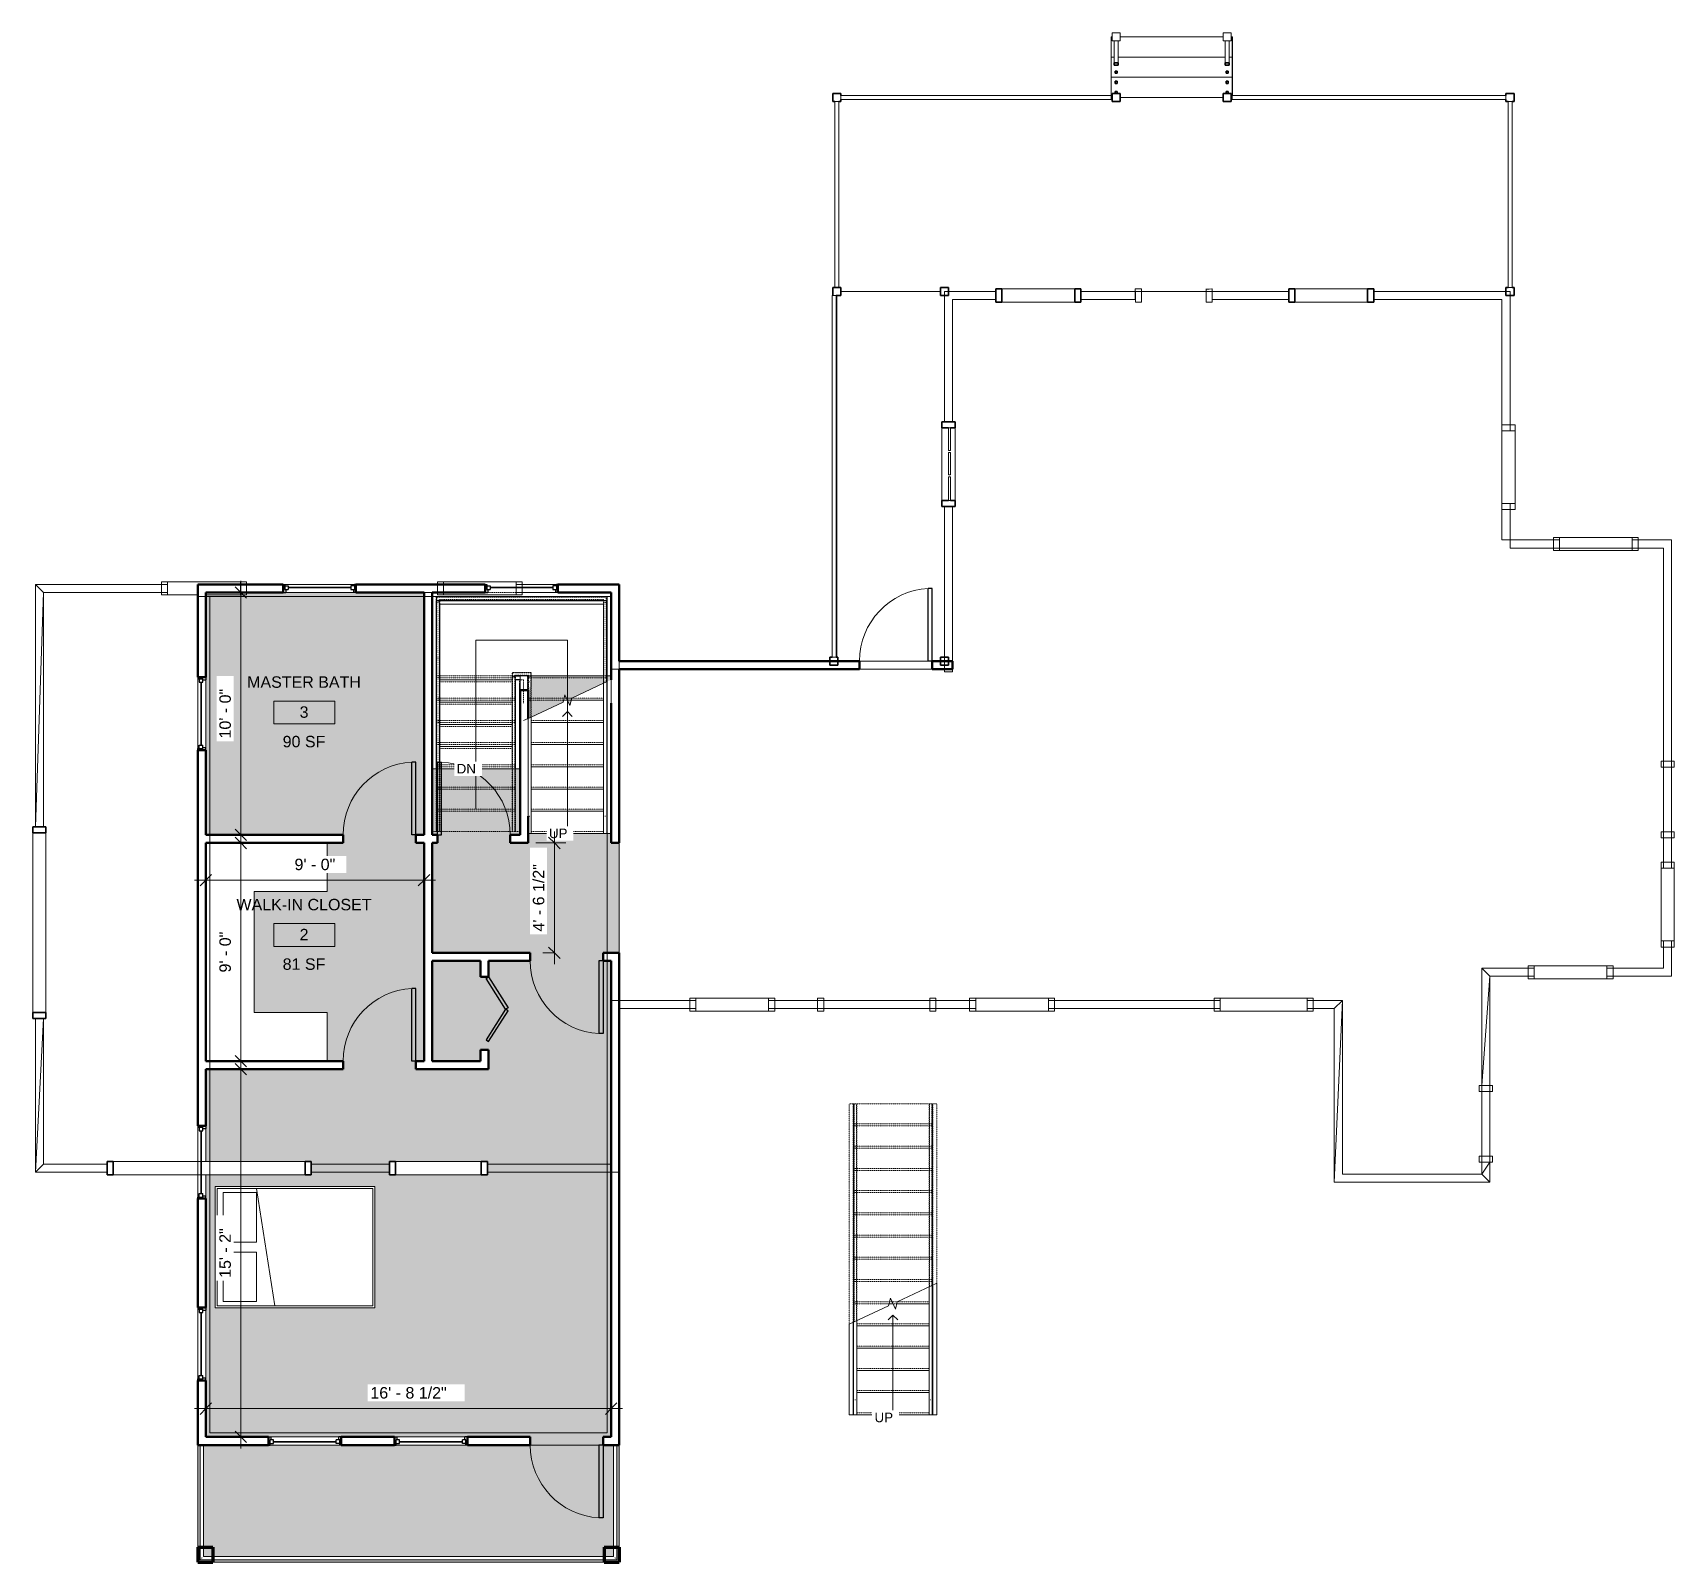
# Model space of a CAD drawing. Header units: inches. Extents: x -386 to 426, y -300 to 457.
import ezdxf

# ---------------------------------------------------------------- set-up
doc = ezdxf.new("R2010")
doc.units = ezdxf.units.IN
doc.header["$MEASUREMENT"] = 0
doc.linetypes.add('Overhead', pattern=[0.15625, 0.09375, -0.0625])
for name, color, linetype, lineweight in [('A-ANNO-DIMS', 211, 'Continuous', 9), ('A-ANNO-DIMS-48', 211, 'Continuous', 9), ('A-AREA-IDEN', 2, 'Continuous', 9), ('A-DETL', 90, 'Continuous', 18), ('A-DOOR', 31, 'Continuous', 18), ('A-FLOR', 192, 'Continuous', 18), ('A-FLOR-HRAL', 11, 'Continuous', 18), ('A-FLOR-HRAL-MBND', 5, 'Overhead', 18), ('A-FLOR-PATT', 8, 'Continuous', 18), ('A-GENM', 13, 'Continuous', 18), ('A-GLAZ', 151, 'Continuous', 18), ('A-WALL', 113, 'Continuous', 18), ('I-FURN', 30, 'Continuous', 18), ('S-COLS', 52, 'Continuous', 18), ('S-COLS-SYMB', 171, 'Continuous', 100), ('S-STRS', 31, 'Continuous', 18), ('S-STRS-ANNO', 31, 'Continuous', 18), ('S-STRS-IDEN', 31, 'Continuous', 18), ('S-STRS-MBND', 31, 'Overhead', 18)]:
    doc.layers.add(name, color=color, linetype=linetype, lineweight=lineweight)
doc.styles.add('Arial', font='arial.ttf', dxfattribs={"height": 4.724409})
doc.styles.add('Arial_1', font='arial.ttf', dxfattribs={"height": 5.669291})
doc.dimstyles.new('Linear_-_3mm_Arial', dxfattribs={"dimscale": 12, "dimtxt": 5.784148, "dimasz": 0.472441, "dimexe": 0.472441, "dimexo": 0.314961, "dimgap": 0.275591, "dimtad": 1, "dimdec": 1, "dimrnd": 0.5, "dimzin": 1, "dimdsep": 46, "dimlunit": 4, "dimtxsty": 'Arial_1', "dimblk1": 'OBLIQUE', "dimblk2": 'OBLIQUE', "dimsah": 1, "dimcen": 0.09, "dimdle": 0.472441, "dimazin": 0, "dimtfac": 1, "dimtdec": 4, "dimtix": 1, "dimtmove": 0, "dimatfit": 3, "dimfxl": 1, "dimtvp": 1, "dimtfill": 1, "dimfrac": 2, "dimtolj": 1, "dimtzin": 0, "dimarcsym": 2})

msp = doc.modelspace()

# ---------------------------------------------------------------- texts
at = {"layer": 'A-AREA-IDEN', "attachment_point": 2, "line_spacing_factor": 0.941778, "style": 'Arial_1'}
for s, insert, char_height, width in [('3', (-251.93, 123.96), 5.67, 5.2747), ('90 SF', (-251.96, 109.35), 5.669, 25.2633), ('2', (-251.93, 13.81), 5.67, 5.2747), ('81 SF', (-251.96, -0.8), 5.669, 25.2633)]:
    msp.add_mtext(s, dxfattribs=dict(at, insert=insert, char_height=char_height, width=width))

# ---------------------------------------------------------------- blocks, each defined once
blk = doc.blocks.new('Lake_Mills_Residence_Expansion042001 - Lake_Mills_Residence_Expansion042001-265821-LEVEL 1')
at = {"layer": 'A-GENM', "color": 7}
for p, q in [((147.54, 435.33), (207.54, 435.33)), ((147.54, 426.33), (147.54, 435.33)), ((207.54, 435.33), (207.59, 435.33)), ((207.54, 435.33), (207.54, 426.33)), ((207.59, 426.33), (207.59, 435.33)), ((203.04, 425.33), (152.04, 425.33))]:
    blk.add_line(p, q, dxfattribs=at)
blk = doc.blocks.new('Lake_Mills_Residence_Expansion026001 - Lake_Mills_Residence_Expansion026001-265863-LEVEL 1')
at = {"layer": 'A-GENM', "color": 7}
for p, q in [((152.04, 425.33), (203.04, 425.33)), ((203.04, 425.33), (152.04, 425.33)), ((11.83, 148.33), (11.83, 327.32)), ((11.83, 327.32), (11.83, 148.33)), ((13.83, 329.33), (63.04, 329.33)), ((63.04, 329.33), (13.83, 329.33)), ((65.04, 264.83), (65.04, 327.32)), ((65.04, 327.32), (65.04, 264.83)), ((67.04, 329.33), (90.54, 329.33)), ((90.54, 329.33), (67.04, 329.33)), ((132.54, 329.33), (235.54, 329.33)), ((235.54, 329.33), (132.54, 329.33)), ((277.54, 329.33), (343.04, 329.33)), ((343.04, 329.33), (277.54, 329.33)), ((65.04, 148.33), (65.04, 222.83)), ((65.04, 222.83), (65.04, 148.33)), ((23.04, 146.33), (59.04, 146.33)), ((59.04, 146.33), (23.04, 146.33))]:
    blk.add_line(p, q, dxfattribs=at)
blk = doc.blocks.new('Lake_Mills_Residence_Expansion026001 - Lake_Mills_Residence_Expansion026001-265867-LEVEL 1')
blk.add_blockref('Lake_Mills_Residence_Expansion026001 - Lake_Mills_Residence_Expansion026001-265863-LEVEL 1', (0, 0))
blk = doc.blocks.new('Lake_Mills_Residence_Expansion041001 - Lake_Mills_Residence_Expansion041001-265874-LEVEL 1')
at = {"layer": 'A-GENM', "color": 7}
for p, q in [((147.54, 445.33), (149.04, 445.33)), ((147.54, 435.33), (147.54, 445.33)), ((151.04, 445.33), (204.04, 445.33)), ((206.04, 445.33), (207.54, 445.33)), ((207.54, 445.33), (207.59, 445.33)), ((207.54, 445.33), (207.54, 435.33)), ((207.59, 435.33), (207.59, 445.33))]:
    blk.add_line(p, q, dxfattribs=at)
blk = doc.blocks.new('Lake_Mills_Residence_Expansion006001 - Lake_Mills_Residence_Expansion006001-265902-LEVEL 1')
at = {"layer": 'A-GENM', "color": 250, "lineweight": 35}
for p, q in [((90.54, 330.58), (90.54, 324.08)), ((93.54, 330.58), (90.54, 330.58)), ((93.54, 324.08), (93.54, 330.58)), ((132.54, 330.58), (129.54, 330.58)), ((129.54, 330.58), (129.54, 324.08)), ((132.54, 324.08), (132.54, 330.58)), ((90.54, 324.08), (93.54, 324.08)), ((129.54, 324.08), (132.54, 324.08))]:
    blk.add_line(p, q, dxfattribs=at)
at = {"layer": 'A-GENM', "color": 7}
for p, q in [((93.54, 330.58), (129.54, 330.58)), ((129.54, 324.08), (93.54, 324.08))]:
    blk.add_line(p, q, dxfattribs=at)
blk = doc.blocks.new('Lake_Mills_Residence_Expansion040001 - Lake_Mills_Residence_Expansion040001-265924-LEVEL 1')
at = {"layer": 'A-GENM', "color": 7}
for p, q in [((147.54, 455.33), (148.04, 455.33)), ((147.54, 445.33), (147.54, 455.33)), ((152.04, 455.33), (203.04, 455.33)), ((207.04, 455.33), (207.54, 455.33)), ((207.54, 455.33), (207.59, 455.33)), ((207.54, 455.33), (207.54, 445.33)), ((207.59, 445.33), (207.59, 455.33))]:
    blk.add_line(p, q, dxfattribs=at)
blk = doc.blocks.new('Lake_Mills_Residence_Expansion005001 - Lake_Mills_Residence_Expansion005001-265971-LEVEL 1')
at = {"layer": 'A-GENM', "color": 7}
for p, q in [((63.79, 264.83), (63.79, 261.83)), ((70.29, 264.83), (63.79, 264.83)), ((63.79, 261.83), (67.04, 261.83)), ((63.79, 225.83), (63.79, 261.83)), ((63.79, 261.83), (63.79, 225.83)), ((68.04, 261.83), (70.29, 261.83)), ((70.29, 261.83), (70.29, 264.83)), ((70.29, 261.83), (70.29, 225.83)), ((70.29, 225.83), (70.29, 261.83)), ((67.04, 225.83), (63.79, 225.83)), ((63.79, 225.83), (63.79, 222.83)), ((63.79, 222.83), (70.29, 222.83)), ((70.29, 225.83), (68.04, 225.83)), ((70.29, 222.83), (70.29, 225.83))]:
    blk.add_line(p, q, dxfattribs=at)
blk = doc.blocks.new('Lake_Mills_Residence_Expansion005001 - Lake_Mills_Residence_Expansion005001-265975-LEVEL 1')
blk.add_blockref('Lake_Mills_Residence_Expansion005001 - Lake_Mills_Residence_Expansion005001-265971-LEVEL 1', (0, 0))
blk = doc.blocks.new('Lake_Mills_Residence_Expansion008001 - Lake_Mills_Residence_Expansion008001-265978-LEVEL 1')
at = {"layer": 'A-GENM', "color": 7}
for p, q in [((341.04, 260.33), (341.04, 263.33)), ((341.04, 263.33), (347.54, 263.33)), ((341.04, 260.33), (341.04, 263.33)), ((341.04, 263.33), (341.04, 260.33)), ((341.04, 263.33), (341.04, 260.33)), ((341.04, 263.33), (341.04, 260.33)), ((347.54, 263.33), (341.04, 263.33)), ((347.54, 263.33), (341.04, 263.33)), ((341.04, 260.33), (347.54, 260.33)), ((341.04, 260.33), (347.54, 260.33)), ((341.04, 224.33), (341.04, 260.33)), ((347.54, 260.33), (341.04, 260.33)), ((341.04, 260.33), (341.04, 224.33)), ((347.54, 260.33), (347.54, 263.33)), ((347.54, 260.33), (347.54, 263.33)), ((347.54, 263.33), (347.54, 260.33)), ((347.54, 260.33), (347.54, 224.33)), ((347.54, 224.33), (347.54, 260.33)), ((347.54, 224.33), (341.04, 224.33)), ((347.54, 224.33), (341.04, 224.33)), ((341.04, 221.33), (341.04, 224.33)), ((341.04, 224.33), (341.04, 221.33)), ((341.04, 221.33), (341.04, 224.33)), ((341.04, 221.33), (341.04, 224.33)), ((341.04, 224.33), (341.04, 221.33)), ((341.04, 224.33), (341.04, 221.33)), ((341.04, 224.33), (341.04, 221.33)), ((341.04, 224.33), (347.54, 224.33)), ((341.04, 221.33), (347.54, 221.33)), ((341.04, 221.33), (347.54, 221.33)), ((347.54, 221.33), (341.04, 221.33)), ((347.54, 221.33), (347.54, 224.33)), ((347.54, 221.33), (347.54, 224.33)), ((347.54, 224.33), (347.54, 221.33))]:
    blk.add_line(p, q, dxfattribs=at)
blk = doc.blocks.new('Lake_Mills_Residence_Expansion008001 - Lake_Mills_Residence_Expansion008001-265982-LEVEL 1')
blk.add_blockref('Lake_Mills_Residence_Expansion008001 - Lake_Mills_Residence_Expansion008001-265978-LEVEL 1', (0, 0))
blk = doc.blocks.new('Lake_Mills_Residence_Expansion014001 - Lake_Mills_Residence_Expansion014001-266006-LEVEL 1')
at = {"layer": 'A-GENM', "color": 7}
for p, q in [((-322.46, 185.58), (-322.46, 179.08)), ((-322.46, 185.58), (-322.46, 179.08)), ((-322.46, 179.08), (-322.46, 185.58)), ((-322.46, 185.58), (-319.46, 185.58)), ((-319.46, 185.58), (-322.46, 185.58)), ((-322.46, 185.58), (-319.46, 185.58)), ((-322.46, 185.58), (-319.46, 185.58)), ((-319.46, 185.58), (-322.46, 185.58)), ((-319.46, 185.58), (-322.46, 185.58)), ((-319.46, 185.58), (-322.46, 185.58)), ((-319.46, 179.08), (-322.46, 179.08)), ((-322.46, 179.08), (-319.46, 179.08)), ((-322.46, 179.08), (-319.46, 179.08)), ((-319.46, 179.08), (-322.46, 179.08)), ((-322.46, 179.08), (-319.46, 179.08)), ((-322.46, 179.08), (-319.46, 179.08)), ((-319.46, 179.08), (-322.46, 179.08)), ((-319.46, 179.08), (-319.46, 185.58)), ((-319.46, 179.08), (-319.46, 185.58)), ((-319.46, 185.58), (-283.46, 185.58)), ((-319.46, 185.58), (-319.46, 179.08)), ((-283.46, 185.58), (-319.46, 185.58)), ((-304.56, 179.08), (-319.46, 179.08)), ((-319.46, 179.08), (-304.56, 179.08)), ((-283.46, 179.08), (-300.56, 179.08)), ((-300.56, 179.08), (-283.46, 179.08)), ((-283.46, 185.58), (-283.46, 184.33)), ((-283.46, 185.58), (-283.46, 179.08)), ((-283.46, 185.58), (-280.46, 185.58)), ((-283.46, 185.58), (-280.46, 185.58)), ((-280.46, 185.58), (-283.46, 185.58)), ((-280.46, 185.58), (-283.46, 185.58)), ((-280.46, 185.58), (-283.46, 185.58)), ((-283.46, 184.33), (-283.46, 185.58)), ((-283.46, 180.33), (-283.46, 179.08)), ((-283.46, 179.08), (-283.46, 180.33)), ((-283.46, 179.08), (-280.46, 179.08)), ((-283.46, 179.08), (-280.46, 179.08)), ((-283.46, 179.08), (-280.46, 179.08)), ((-280.46, 179.08), (-283.46, 179.08)), ((-280.46, 179.08), (-283.46, 179.08)), ((-280.46, 185.58), (-280.46, 184.33)), ((-280.46, 184.33), (-280.46, 185.58)), ((-280.46, 179.08), (-280.46, 185.58)), ((-280.46, 180.33), (-280.46, 179.08)), ((-280.46, 179.08), (-280.46, 180.33))]:
    blk.add_line(p, q, dxfattribs=at)
blk = doc.blocks.new('Lake_Mills_Residence_Expansion014001 - Lake_Mills_Residence_Expansion014001-266010-LEVEL 1')
blk.add_blockref('Lake_Mills_Residence_Expansion014001 - Lake_Mills_Residence_Expansion014001-266006-LEVEL 1', (0, 0))
blk = doc.blocks.new('Lake_Mills_Residence_Expansion015001 - Lake_Mills_Residence_Expansion015001-266017-LEVEL 1')
at = {"layer": 'A-GENM', "color": 250, "lineweight": 35}
for p, q in [((-206.7, -101.42), (-209.7, -101.42)), ((-209.7, -101.42), (-209.7, -107.92)), ((-206.7, -107.92), (-206.7, -101.42)), ((-161.21, -101.42), (-164.21, -101.42)), ((-164.21, -101.42), (-164.21, -107.92)), ((-161.21, -107.92), (-161.21, -101.42)), ((-209.7, -107.92), (-206.7, -107.92)), ((-164.21, -107.92), (-161.21, -107.92))]:
    blk.add_line(p, q, dxfattribs=at)
at = {"layer": 'A-GENM', "color": 7}
for p, q in [((-206.7, -101.42), (-164.21, -101.42)), ((-164.21, -107.92), (-206.7, -107.92))]:
    blk.add_line(p, q, dxfattribs=at)
blk = doc.blocks.new('Lake_Mills_Residence_Expansion019001 - Lake_Mills_Residence_Expansion019001-266035-LEVEL 1')
at = {"layer": 'A-GENM', "color": 250, "lineweight": 35}
for p, q in [((-346.45, -101.42), (-349.46, -101.42)), ((-349.46, -101.42), (-349.46, -107.92)), ((-346.45, -107.92), (-346.45, -101.42)), ((-248.46, -101.42), (-251.46, -101.42)), ((-251.46, -101.42), (-251.46, -107.92)), ((-248.46, -107.92), (-248.46, -101.42)), ((-349.46, -107.92), (-346.45, -107.92)), ((-251.46, -107.92), (-248.46, -107.92))]:
    blk.add_line(p, q, dxfattribs=at)
at = {"layer": 'A-GENM', "color": 7}
for p, q in [((-346.45, -101.42), (-251.46, -101.42)), ((-251.46, -107.92), (-346.45, -107.92))]:
    blk.add_line(p, q, dxfattribs=at)
blk = doc.blocks.new('Lake_Mills_Residence_Expansion020001 - Lake_Mills_Residence_Expansion020001-266060-LEVEL 1')
at = {"layer": 'A-GENM', "color": 250, "lineweight": 35}
for p, q in [((-379.71, 64.27), (-386.21, 64.27)), ((-386.21, 64.27), (-386.21, 61.27)), ((-386.21, 61.27), (-379.71, 61.27)), ((-379.71, 61.27), (-379.71, 64.27)), ((-379.71, -27.61), (-386.21, -27.61)), ((-386.21, -27.61), (-386.21, -30.61)), ((-386.21, -30.61), (-379.71, -30.61)), ((-379.71, -30.61), (-379.71, -27.61))]:
    blk.add_line(p, q, dxfattribs=at)
at = {"layer": 'A-GENM', "color": 7}
for p, q in [((-386.21, -27.61), (-386.21, 61.27)), ((-379.71, 61.27), (-379.71, -27.61))]:
    blk.add_line(p, q, dxfattribs=at)
blk = doc.blocks.new('Lake_Mills_Residence_Expansion300002 - Lake_Mills_Residence_Expansion300002-266074-LEVEL 1')
at = {"layer": 'A-GENM', "color": 7}
for p, q in [((345.04, 202.33), (345.04, 206.33)), ((345.04, 206.33), (366.54, 206.33)), ((366.54, 206.33), (345.04, 206.33)), ((366.54, 206.33), (345.04, 206.33)), ((345.04, 206.33), (345.04, 202.33)), ((345.04, 206.33), (345.04, 202.33)), ((366.54, 206.33), (369.54, 206.33)), ((369.54, 206.33), (366.54, 206.33)), ((366.54, 206.33), (366.54, 202.33)), ((366.54, 202.33), (366.54, 206.33)), ((366.54, 202.33), (366.54, 206.33)), ((405.54, 206.33), (408.54, 206.33)), ((408.54, 206.33), (405.54, 206.33)), ((408.54, 206.33), (425.04, 206.33)), ((425.04, 206.33), (408.54, 206.33)), ((425.04, 206.33), (408.54, 206.33)), ((408.54, 202.33), (408.54, 206.33)), ((408.54, 206.33), (408.54, 202.33)), ((408.54, 206.33), (408.54, 202.33)), ((425.04, 96.83), (425.04, 206.33)), ((425.04, 96.83), (425.04, 206.33)), ((425.04, 206.33), (425.04, 96.83)), ((366.54, 202.33), (345.04, 202.33)), ((366.54, 202.33), (369.54, 202.33)), ((366.54, 202.33), (369.54, 202.33)), ((366.54, 202.33), (408.54, 202.33)), ((405.54, 202.33), (408.54, 202.33)), ((405.54, 202.33), (408.54, 202.33)), ((421.04, 202.33), (408.54, 202.33)), ((421.04, 202.33), (408.54, 202.33)), ((408.54, 202.33), (421.04, 202.33)), ((408.54, 202.33), (421.04, 202.33)), ((421.04, 202.33), (408.54, 202.33)), ((421.04, 96.83), (421.04, 202.33)), ((421.04, 202.33), (421.04, 96.83)), ((421.04, 202.33), (421.04, 96.83)), ((-384.96, 184.33), (-384.96, 64.27)), ((-384.96, 184.33), (-384.96, 64.27)), ((-384.96, 64.27), (-384.96, 184.33)), ((-384.96, 184.33), (-380.96, 180.33)), ((-380.96, 180.33), (-384.96, 184.33)), ((-384.96, 184.33), (-322.46, 184.33)), ((-322.46, 184.33), (-384.96, 184.33)), ((-322.46, 184.33), (-384.96, 184.33)), ((-384.96, 64.27), (-380.96, 180.33)), ((-380.96, 180.33), (-384.96, 64.27)), ((-380.96, 180.33), (-380.96, 64.27)), ((-322.46, 180.33), (-380.96, 180.33)), ((-380.96, 64.27), (-380.96, 180.33)), ((-380.96, 64.27), (-380.96, 180.33)), ((-380.96, 180.33), (-322.46, 180.33)), ((-380.96, 180.33), (-322.46, 180.33)), ((-322.46, 184.33), (-319.46, 184.33)), ((-319.46, 184.33), (-322.46, 184.33)), ((-322.46, 184.33), (-322.46, 180.33)), ((-322.46, 180.33), (-322.46, 184.33)), ((-322.46, 180.33), (-322.46, 184.33)), ((-322.46, 180.33), (-319.46, 180.33)), ((-319.46, 180.33), (-322.46, 180.33)), ((-185.96, 184.33), (-280.46, 184.33)), ((-280.46, 184.33), (-280.46, 180.33)), ((-280.46, 180.33), (-185.96, 180.33)), ((-185.96, 180.33), (-185.96, 184.33)), ((-146.96, 184.33), (-143.96, 184.33)), ((-143.96, 184.33), (-146.96, 184.33)), ((-146.96, 180.33), (-143.96, 180.33)), ((-143.96, 180.33), (-146.96, 180.33)), ((-95.94, 184.33), (-143.96, 184.33)), ((-143.96, 180.33), (-143.96, 184.33)), ((-143.96, 184.33), (-143.96, 180.33)), ((-143.96, 184.33), (-143.96, 180.33)), ((-143.96, 180.33), (-99.94, 180.33)), ((-99.94, 180.33), (-99.94, 142.33)), ((-95.94, 146.33), (-95.94, 184.33)), ((65.04, 146.33), (-95.94, 146.33)), ((65.04, 142.33), (65.04, 146.33)), ((-99.94, 142.33), (65.04, 142.33)), ((59.04, 142.33), (23.04, 142.33)), ((23.04, 142.33), (59.04, 142.33)), ((421.04, 58.83), (421.04, 96.83)), ((421.04, 96.83), (425.04, 96.83)), ((421.04, 96.83), (425.04, 96.83)), ((425.04, 96.83), (421.04, 96.83)), ((421.04, 96.83), (421.04, 58.83)), ((425.04, 96.83), (425.04, 58.83)), ((425.04, 58.83), (425.04, 96.83)), ((-384.96, 64.27), (-380.96, 64.27)), ((421.04, 46.83), (421.04, 58.83)), ((421.04, 58.83), (421.04, 46.83)), ((421.04, 58.83), (421.04, 46.83)), ((421.04, 58.83), (425.04, 58.83)), ((425.04, 58.83), (421.04, 58.83)), ((425.04, 58.83), (421.04, 58.83)), ((425.04, 46.83), (425.04, 58.83)), ((425.04, 46.83), (425.04, 58.83)), ((425.04, 58.83), (425.04, 46.83)), ((421.04, 43.83), (421.04, 46.83)), ((421.04, 46.83), (425.04, 46.83)), ((421.04, 46.83), (425.04, 46.83)), ((425.04, 46.83), (421.04, 46.83)), ((421.04, 46.83), (421.04, 43.83)), ((425.04, 46.83), (425.04, 43.83)), ((425.04, 43.83), (425.04, 46.83)), ((421.04, 4.83), (421.04, 7.83)), ((421.04, 7.83), (421.04, 4.83)), ((421.04, -5.67), (421.04, 4.83)), ((421.04, 4.83), (421.04, -5.67)), ((421.04, 4.83), (421.04, -5.67)), ((421.04, 4.83), (425.04, 4.83)), ((425.04, 4.83), (421.04, 4.83)), ((425.04, 4.83), (421.04, 4.83)), ((425.04, 7.83), (425.04, 4.83)), ((425.04, 4.83), (425.04, 7.83)), ((425.04, -9.67), (425.04, 4.83)), ((425.04, -9.67), (425.04, 4.83)), ((425.04, 4.83), (425.04, -9.67)), ((335.04, -9.67), (331.04, -5.67)), ((331.04, -5.67), (354.04, -5.67)), ((331.04, -63.67), (331.04, -5.67)), ((331.04, -5.67), (335.04, -9.67)), ((354.04, -5.67), (331.04, -5.67)), ((354.04, -5.67), (331.04, -5.67)), ((331.04, -5.67), (331.04, -63.67)), ((331.04, -5.67), (331.04, -63.67)), ((357.04, -5.67), (354.04, -5.67)), ((354.04, -5.67), (354.04, -9.67)), ((354.04, -5.67), (357.04, -5.67)), ((354.04, -9.67), (354.04, -5.67)), ((354.04, -9.67), (354.04, -5.67)), ((396.04, -5.67), (393.04, -5.67)), ((393.04, -5.67), (396.04, -5.67)), ((396.04, -5.67), (421.04, -5.67)), ((396.04, -9.67), (396.04, -5.67)), ((421.04, -5.67), (396.04, -5.67)), ((421.04, -5.67), (396.04, -5.67)), ((396.04, -5.67), (396.04, -9.67)), ((396.04, -5.67), (396.04, -9.67)), ((335.04, -9.67), (331.04, -63.67)), ((331.04, -63.67), (335.04, -9.67)), ((354.04, -9.67), (335.04, -9.67)), ((335.04, -9.67), (335.04, -63.67)), ((335.04, -9.67), (354.04, -9.67)), ((335.04, -9.67), (354.04, -9.67)), ((335.04, -63.67), (335.04, -9.67)), ((335.04, -63.67), (335.04, -9.67)), ((357.04, -9.67), (354.04, -9.67)), ((354.04, -9.67), (357.04, -9.67)), ((396.04, -9.67), (393.04, -9.67)), ((393.04, -9.67), (396.04, -9.67)), ((425.04, -9.67), (396.04, -9.67)), ((396.04, -9.67), (425.04, -9.67)), ((396.04, -9.67), (425.04, -9.67)), ((-99.94, -21.67), (-99.94, -21.67)), ((-89.73, -21.67), (-99.94, -21.67)), ((-99.94, -21.67), (-99.94, -21.67)), ((-99.94, -21.67), (-99.94, -102.67)), ((-95.94, -21.67), (-60.96, -21.67)), ((-60.96, -21.67), (-95.94, -21.67)), ((-95.94, -21.67), (-89.73, -21.67)), ((-89.73, -21.67), (-95.94, -21.67)), ((-60.96, -21.67), (-89.73, -21.67)), ((-60.96, -21.67), (-57.96, -21.67)), ((-57.96, -21.67), (-60.96, -21.67)), ((-60.96, -21.67), (-60.96, -25.67)), ((-60.96, -25.67), (-60.96, -21.67)), ((-60.96, -25.67), (-60.96, -21.67)), ((-21.96, -21.67), (-18.96, -21.67)), ((-18.96, -21.67), (-21.96, -21.67)), ((-18.96, -21.67), (2.29, -21.67)), ((2.29, -21.67), (-18.96, -21.67)), ((2.29, -21.67), (-18.96, -21.67)), ((-18.96, -25.67), (-18.96, -21.67)), ((-18.96, -21.67), (-18.96, -25.67)), ((-18.96, -21.67), (-18.96, -25.67)), ((2.29, -21.67), (60.79, -21.67)), ((60.79, -21.67), (2.29, -21.67)), ((2.29, -21.67), (2.29, -25.67)), ((2.29, -25.67), (2.29, -21.67)), ((2.29, -25.67), (2.29, -21.67)), ((60.79, -21.67), (77.54, -21.67)), ((77.54, -21.67), (60.79, -21.67)), ((77.54, -21.67), (60.79, -21.67)), ((60.79, -21.67), (60.79, -25.67)), ((60.79, -21.67), (60.79, -25.67)), ((60.79, -25.67), (60.79, -21.67)), ((77.54, -21.67), (80.54, -21.67)), ((80.54, -21.67), (77.54, -21.67)), ((77.54, -21.67), (77.54, -25.67)), ((77.54, -25.67), (77.54, -21.67)), ((77.54, -25.67), (77.54, -21.67)), ((116.54, -21.67), (119.54, -21.67)), ((119.54, -21.67), (116.54, -21.67)), ((119.54, -21.67), (198.54, -21.67)), ((198.54, -21.67), (119.54, -21.67)), ((198.54, -21.67), (119.54, -21.67)), ((119.54, -25.67), (119.54, -21.67)), ((119.54, -21.67), (119.54, -25.67)), ((119.54, -21.67), (119.54, -25.67)), ((198.54, -21.67), (201.54, -21.67)), ((201.54, -21.67), (198.54, -21.67)), ((198.54, -21.67), (198.54, -25.67)), ((198.54, -25.67), (198.54, -21.67)), ((198.54, -25.67), (198.54, -21.67)), ((244.54, -21.67), (247.54, -21.67)), ((247.54, -21.67), (244.54, -21.67)), ((247.54, -21.67), (262.05, -21.67)), ((262.05, -21.67), (247.54, -21.67)), ((262.05, -21.67), (247.54, -21.67)), ((247.54, -21.67), (247.54, -25.67)), ((247.54, -21.67), (247.54, -25.67)), ((247.54, -25.67), (247.54, -21.67)), ((262.05, -21.67), (258.05, -111.65)), ((258.05, -25.67), (262.05, -21.67)), ((262.05, -21.67), (258.05, -111.65)), ((262.05, -21.67), (258.05, -25.67)), ((262.05, -107.65), (262.05, -21.67)), ((262.05, -107.65), (262.05, -21.67)), ((262.05, -107.65), (262.05, -21.67)), ((-384.96, -106.67), (-380.96, -30.61)), ((-384.96, -106.67), (-384.96, -30.61)), ((-380.96, -30.61), (-384.96, -106.67)), ((-384.96, -30.61), (-384.96, -106.67)), ((-384.96, -30.61), (-384.96, -106.67)), ((-380.96, -30.61), (-384.96, -30.61)), ((-380.96, -30.61), (-380.96, -102.67)), ((-380.96, -102.67), (-380.96, -30.61)), ((-380.96, -102.67), (-380.96, -30.61)), ((-60.96, -25.67), (-95.94, -25.67)), ((-95.94, -25.67), (-60.96, -25.67)), ((-95.94, -25.67), (-60.96, -25.67)), ((-95.94, -106.67), (-95.94, -25.67)), ((-57.96, -25.67), (-60.96, -25.67)), ((-60.96, -25.67), (-57.96, -25.67)), ((-18.96, -25.67), (-21.96, -25.67)), ((-21.96, -25.67), (-18.96, -25.67)), ((2.29, -25.67), (-18.96, -25.67)), ((-18.96, -25.67), (2.29, -25.67)), ((-18.96, -25.67), (2.29, -25.67)), ((60.79, -25.67), (2.29, -25.67)), ((2.29, -25.67), (60.79, -25.67)), ((77.54, -25.67), (60.79, -25.67)), ((60.79, -25.67), (77.54, -25.67)), ((60.79, -25.67), (77.54, -25.67)), ((80.54, -25.67), (77.54, -25.67)), ((77.54, -25.67), (80.54, -25.67)), ((119.54, -25.67), (116.54, -25.67)), ((116.54, -25.67), (119.54, -25.67)), ((198.54, -25.67), (119.54, -25.67)), ((119.54, -25.67), (198.54, -25.67)), ((119.54, -25.67), (198.54, -25.67)), ((201.54, -25.67), (198.54, -25.67)), ((198.54, -25.67), (201.54, -25.67)), ((247.54, -25.67), (244.54, -25.67)), ((244.54, -25.67), (247.54, -25.67)), ((258.05, -25.67), (247.54, -25.67)), ((247.54, -25.67), (258.05, -25.67)), ((247.54, -25.67), (258.05, -25.67)), ((258.05, -111.65), (258.05, -25.67)), ((258.05, -25.67), (258.05, -111.65)), ((258.05, -25.67), (258.05, -111.65)), ((331.04, -101.67), (331.04, -63.67)), ((331.04, -63.67), (335.04, -63.67)), ((331.04, -63.67), (335.04, -63.67)), ((335.04, -63.67), (331.04, -63.67)), ((331.04, -63.67), (331.04, -101.67)), ((335.04, -63.67), (335.04, -101.67)), ((335.04, -101.67), (335.04, -63.67)), ((-384.96, -106.67), (-380.96, -102.67)), ((-380.96, -102.67), (-384.96, -106.67)), ((-380.96, -102.67), (-349.46, -102.67)), ((-349.46, -102.67), (-380.96, -102.67)), ((-349.46, -102.67), (-380.96, -102.67)), ((-349.46, -106.67), (-349.46, -102.67)), ((-248.46, -102.67), (-209.71, -102.67)), ((-209.71, -102.67), (-248.46, -102.67)), ((-209.71, -102.67), (-248.46, -102.67)), ((-248.46, -102.67), (-248.46, -106.67)), ((-209.71, -106.67), (-209.71, -102.67)), ((-161.21, -102.67), (-99.94, -102.67)), ((-145.15, -102.67), (-161.21, -102.67)), ((-145.15, -102.67), (-161.21, -102.67)), ((-99.94, -102.67), (-161.21, -102.67)), ((-161.21, -102.67), (-145.15, -102.67)), ((-161.21, -102.67), (-161.21, -106.67)), ((-99.94, -102.67), (-145.15, -102.67)), ((-99.94, -102.67), (-99.94, -102.67)), ((-99.94, -102.67), (-99.94, -102.67)), ((331.04, -107.65), (331.04, -101.67)), ((335.04, -101.67), (331.04, -107.65)), ((331.04, -107.65), (335.04, -101.67)), ((331.04, -101.67), (331.04, -107.65)), ((331.04, -101.67), (331.04, -107.65)), ((331.04, -101.67), (335.04, -101.67)), ((335.04, -101.67), (331.04, -101.67)), ((335.04, -101.67), (331.04, -101.67)), ((335.04, -111.65), (335.04, -101.67)), ((335.04, -111.65), (335.04, -101.67)), ((335.04, -101.67), (335.04, -111.65)), ((-349.46, -106.67), (-384.96, -106.67)), ((-384.96, -106.67), (-349.46, -106.67)), ((-384.96, -106.67), (-349.46, -106.67)), ((-209.71, -106.67), (-248.46, -106.67)), ((-248.46, -106.67), (-209.71, -106.67)), ((-248.46, -106.67), (-209.71, -106.67)), ((-99.94, -106.67), (-161.21, -106.67)), ((-161.21, -106.67), (-99.94, -106.67)), ((-161.21, -106.67), (-95.94, -106.67)), ((258.05, -111.65), (335.04, -111.65)), ((258.05, -111.65), (335.04, -111.65)), ((258.05, -111.65), (335.04, -111.65)), ((331.04, -107.65), (262.05, -107.65)), ((331.04, -107.65), (262.05, -107.65)), ((331.04, -107.65), (262.05, -107.65)), ((335.04, -111.65), (331.04, -107.65)), ((335.04, -111.65), (331.04, -107.65))]:
    blk.add_line(p, q, dxfattribs=at)
blk = doc.blocks.new('Lake_Mills_Residence_Expansion300002 - Lake_Mills_Residence_Expansion300002-266078-LEVEL 1')
blk.add_blockref('Lake_Mills_Residence_Expansion300002 - Lake_Mills_Residence_Expansion300002-266074-LEVEL 1', (0, 0))
blk = doc.blocks.new('Lake_Mills_Residence_Expansion025001 - Lake_Mills_Residence_Expansion025001-266081-LEVEL 1')
at = {"layer": 'A-GENM', "color": 7}
for p, q in [((162.54, 330.58), (159.54, 330.58)), ((159.54, 330.58), (159.61, 324.08)), ((159.61, 324.08), (159.56, 329.33)), ((159.56, 329.33), (159.61, 324.08)), ((162.61, 324.08), (162.54, 330.58)), ((162.56, 329.33), (162.61, 324.08)), ((162.61, 324.08), (162.56, 329.33)), ((194.54, 330.55), (194.54, 330.49)), ((194.54, 330.49), (194.54, 330.55)), ((196.15, 330.49), (194.54, 330.49)), ((194.54, 330.49), (194.61, 323.99)), ((194.61, 324.08), (194.56, 329.33)), ((194.56, 329.33), (194.61, 324.08)), ((197.54, 330.58), (196.15, 330.49)), ((197.02, 330.55), (196.15, 330.49)), ((196.15, 330.49), (197.02, 330.55)), ((197.61, 324.08), (197.54, 330.58)), ((197.56, 329.33), (197.61, 324.08)), ((197.61, 324.08), (197.56, 329.33)), ((162.61, 324.08), (159.61, 324.08)), ((159.61, 324.08), (162.61, 324.08)), ((159.61, 324.08), (162.61, 324.08)), ((197.61, 324.08), (194.61, 324.08)), ((194.61, 323.99), (194.61, 324.08)), ((194.61, 324.08), (197.61, 324.08)), ((194.61, 324.08), (194.61, 323.99)), ((194.61, 323.99), (196.22, 323.99)), ((196.22, 323.99), (197.61, 324.08)), ((196.22, 323.99), (197.61, 324.08)), ((197.61, 324.08), (196.22, 323.99))]:
    blk.add_line(p, q, dxfattribs=at)
blk = doc.blocks.new('Lake_Mills_Residence_Expansion025001 - Lake_Mills_Residence_Expansion025001-266085-LEVEL 1')
blk.add_blockref('Lake_Mills_Residence_Expansion025001 - Lake_Mills_Residence_Expansion025001-266081-LEVEL 1', (0, 0))
blk = doc.blocks.new('Lake_Mills_Residence_Expansion012001 - Lake_Mills_Residence_Expansion012001-266088-LEVEL 1')
at = {"layer": 'A-GENM', "color": 7}
for p, q in [((-60.96, -20.42), (-60.96, -26.92)), ((-60.96, -20.42), (-60.96, -26.92)), ((-60.96, -26.92), (-60.96, -20.42)), ((-60.96, -20.42), (-57.96, -20.42)), ((-57.96, -20.42), (-60.96, -20.42)), ((-60.96, -20.42), (-57.96, -20.42)), ((-60.96, -20.42), (-57.96, -20.42)), ((-57.96, -20.42), (-60.96, -20.42)), ((-57.96, -20.42), (-60.96, -20.42)), ((-57.96, -20.42), (-60.96, -20.42)), ((-57.96, -26.92), (-57.96, -20.42)), ((-57.96, -26.92), (-57.96, -20.42)), ((-57.96, -20.42), (-21.96, -20.42)), ((-57.96, -20.42), (-57.96, -26.92)), ((-21.96, -20.42), (-57.96, -20.42)), ((-21.96, -20.42), (-21.96, -26.92)), ((-21.96, -20.42), (-21.96, -26.92)), ((-21.96, -20.42), (-18.96, -20.42)), ((-21.96, -20.42), (-18.96, -20.42)), ((-18.96, -20.42), (-21.96, -20.42)), ((-18.96, -20.42), (-21.96, -20.42)), ((-18.96, -20.42), (-21.96, -20.42)), ((-21.96, -26.92), (-21.96, -20.42)), ((-18.96, -20.42), (-18.96, -26.92)), ((-18.96, -26.92), (-18.96, -20.42)), ((-18.96, -26.92), (-18.96, -20.42)), ((-57.96, -26.92), (-60.96, -26.92)), ((-60.96, -26.92), (-57.96, -26.92)), ((-60.96, -26.92), (-57.96, -26.92)), ((-57.96, -26.92), (-60.96, -26.92)), ((-60.96, -26.92), (-57.96, -26.92)), ((-60.96, -26.92), (-57.96, -26.92)), ((-57.96, -26.92), (-60.96, -26.92)), ((-21.96, -26.92), (-57.96, -26.92)), ((-57.96, -26.92), (-21.96, -26.92)), ((-21.96, -26.92), (-18.96, -26.92)), ((-21.96, -26.92), (-18.96, -26.92)), ((-21.96, -26.92), (-18.96, -26.92)), ((-18.96, -26.92), (-21.96, -26.92)), ((-18.96, -26.92), (-21.96, -26.92))]:
    blk.add_line(p, q, dxfattribs=at)
blk = doc.blocks.new('Lake_Mills_Residence_Expansion012001 - Lake_Mills_Residence_Expansion012001-266092-LEVEL 1')
blk.add_blockref('Lake_Mills_Residence_Expansion012001 - Lake_Mills_Residence_Expansion012001-266088-LEVEL 1', (0, 0))
blk = doc.blocks.new('Lake_Mills_Residence_Expansion001001 - Lake_Mills_Residence_Expansion001001-266095-LEVEL 1')
at = {"layer": 'A-GENM', "color": 7}
for p, q in [((65.04, 329.33), (65.04, 264.83)), ((90.54, 329.33), (65.04, 329.33)), ((69.04, 264.83), (69.04, 325.33)), ((69.04, 264.83), (69.04, 325.33)), ((90.54, 325.33), (69.04, 325.33)), ((69.04, 325.33), (69.04, 264.83)), ((69.04, 325.33), (90.54, 325.33)), ((69.04, 325.33), (90.54, 325.33)), ((90.54, 325.33), (90.54, 329.33)), ((159.54, 329.33), (132.54, 329.33)), ((132.54, 329.33), (132.54, 325.33)), ((159.54, 325.33), (132.54, 325.33)), ((132.54, 325.33), (159.54, 325.33)), ((132.54, 325.33), (159.54, 325.33)), ((159.54, 329.33), (159.54, 325.33)), ((159.54, 325.33), (159.54, 329.33)), ((159.54, 325.33), (159.54, 329.33)), ((235.54, 329.33), (197.54, 329.33)), ((197.54, 329.33), (197.54, 325.33)), ((197.54, 325.33), (235.54, 325.33)), ((235.54, 325.33), (197.6, 325.33)), ((197.6, 325.33), (235.54, 325.33)), ((235.54, 325.33), (235.54, 329.33)), ((345.04, 329.33), (277.54, 329.33)), ((277.54, 329.33), (277.54, 325.33)), ((341.04, 325.33), (277.54, 325.33)), ((277.54, 325.33), (341.04, 325.33)), ((277.54, 325.33), (341.04, 325.33)), ((341.04, 263.33), (341.04, 325.33)), ((341.04, 325.33), (341.04, 263.33)), ((341.04, 325.33), (341.04, 263.33)), ((345.04, 263.33), (345.04, 329.33)), ((345.04, 327.33), (345.04, 263.33)), ((345.04, 263.33), (345.04, 327.33)), ((65.04, 264.83), (69.04, 264.83)), ((341.04, 260.33), (341.04, 263.33)), ((341.04, 263.33), (345.04, 263.33)), ((341.04, 263.33), (345.04, 263.33)), ((345.04, 263.33), (341.04, 263.33)), ((341.04, 263.33), (341.04, 260.33)), ((345.04, 263.33), (345.04, 260.33)), ((345.04, 260.33), (345.04, 263.33)), ((65.04, 222.83), (65.04, 141.08)), ((69.04, 222.83), (65.04, 222.83)), ((69.04, 146.33), (69.04, 222.83)), ((69.04, 141.08), (69.04, 222.83)), ((69.04, 222.83), (69.04, 146.33)), ((341.04, 221.33), (341.04, 224.33)), ((341.04, 224.33), (341.04, 221.33)), ((341.04, 206.33), (341.04, 221.33)), ((341.04, 221.33), (341.04, 206.33)), ((341.04, 221.33), (341.04, 206.33)), ((341.04, 221.33), (345.04, 221.33)), ((345.04, 221.33), (341.04, 221.33)), ((345.04, 221.33), (341.04, 221.33)), ((345.04, 224.33), (345.04, 221.33)), ((345.04, 221.33), (345.04, 224.33)), ((345.04, 221.33), (345.04, 206.33)), ((345.04, 206.33), (345.04, 221.33)), ((345.04, 206.33), (345.04, 221.33)), ((345.04, 206.33), (341.04, 206.33)), ((341.04, 206.33), (345.04, 206.33)), ((341.04, 206.33), (345.04, 206.33)), ((65.04, 142.33), (65.04, 141.08)), ((65.04, 141.08), (65.04, 142.33)), ((65.04, 141.08), (69.04, 141.08)), ((65.04, 141.08), (69.04, 141.08)), ((69.04, 141.08), (65.04, 141.08)), ((69.04, 141.08), (69.04, 142.33)), ((69.04, 142.33), (69.04, 141.08))]:
    blk.add_line(p, q, dxfattribs=at)
blk = doc.blocks.new('Lake_Mills_Residence_Expansion001001 - Lake_Mills_Residence_Expansion001001-266099-LEVEL 1')
blk.add_blockref('Lake_Mills_Residence_Expansion001001 - Lake_Mills_Residence_Expansion001001-266095-LEVEL 1', (0, 0))
blk = doc.blocks.new('Lake_Mills_Residence_Expansion028001 - Lake_Mills_Residence_Expansion028001-266102-LEVEL 1')
at = {"layer": 'A-GENM', "color": 7}
for p, q in [((419.79, 93.83), (419.79, 96.83)), ((419.79, 96.83), (426.29, 96.83)), ((419.79, 93.83), (419.79, 96.83)), ((419.79, 93.83), (419.79, 96.83)), ((426.29, 96.83), (419.79, 96.83)), ((426.29, 96.83), (419.79, 96.83)), ((426.29, 93.83), (419.79, 93.83)), ((419.79, 93.83), (426.29, 93.83)), ((419.79, 93.83), (426.29, 93.83)), ((426.29, 93.83), (426.29, 96.83)), ((426.29, 93.83), (426.29, 96.83)), ((426.29, 96.83), (426.29, 93.83)), ((419.79, 61.83), (426.29, 61.83)), ((419.79, 58.83), (419.79, 61.83)), ((426.29, 61.83), (419.79, 61.83)), ((426.29, 61.83), (419.79, 61.83)), ((419.79, 58.83), (419.79, 61.83)), ((419.79, 58.83), (419.79, 61.83)), ((426.29, 58.83), (419.79, 58.83)), ((419.79, 58.83), (426.29, 58.83)), ((419.79, 58.83), (426.29, 58.83)), ((426.29, 61.83), (426.29, 58.83)), ((426.29, 58.83), (426.29, 61.83)), ((426.29, 58.83), (426.29, 61.83))]:
    blk.add_line(p, q, dxfattribs=at)
blk = doc.blocks.new('Lake_Mills_Residence_Expansion028001 - Lake_Mills_Residence_Expansion028001-266106-LEVEL 1')
blk.add_blockref('Lake_Mills_Residence_Expansion028001 - Lake_Mills_Residence_Expansion028001-266102-LEVEL 1', (0, 0))
blk = doc.blocks.new('Lake_Mills_Residence_Expansion016001 - Lake_Mills_Residence_Expansion016001-266109-LEVEL 1')
at = {"layer": 'A-GENM', "color": 7}
for p, q in [((198.54, -20.42), (198.54, -26.92)), ((198.54, -20.42), (198.54, -26.92)), ((198.54, -26.92), (198.54, -20.42)), ((198.54, -20.42), (201.54, -20.42)), ((201.54, -20.42), (198.54, -20.42)), ((198.54, -20.42), (201.54, -20.42)), ((198.54, -20.42), (201.54, -20.42)), ((201.54, -20.42), (198.54, -20.42)), ((201.54, -20.42), (198.54, -20.42)), ((201.54, -20.42), (198.54, -20.42)), ((201.54, -26.92), (201.54, -20.42)), ((201.54, -26.92), (201.54, -20.42)), ((201.54, -20.42), (244.54, -20.42)), ((201.54, -20.42), (201.54, -26.92)), ((244.54, -20.42), (201.54, -20.42)), ((244.54, -20.42), (244.54, -26.92)), ((244.54, -20.42), (244.54, -26.92)), ((244.54, -20.42), (247.54, -20.42)), ((244.54, -20.42), (247.54, -20.42)), ((247.54, -20.42), (244.54, -20.42)), ((247.54, -20.42), (244.54, -20.42)), ((247.54, -20.42), (244.54, -20.42)), ((244.54, -26.92), (244.54, -20.42)), ((247.54, -20.42), (247.54, -26.92)), ((247.54, -26.92), (247.54, -20.42)), ((247.54, -26.92), (247.54, -20.42)), ((201.54, -26.92), (198.54, -26.92)), ((198.54, -26.92), (201.54, -26.92)), ((198.54, -26.92), (201.54, -26.92)), ((201.54, -26.92), (198.54, -26.92)), ((198.54, -26.92), (201.54, -26.92)), ((198.54, -26.92), (201.54, -26.92)), ((201.54, -26.92), (198.54, -26.92)), ((244.54, -26.92), (201.54, -26.92)), ((201.54, -26.92), (244.54, -26.92)), ((244.54, -26.92), (247.54, -26.92)), ((244.54, -26.92), (247.54, -26.92)), ((244.54, -26.92), (247.54, -26.92)), ((247.54, -26.92), (244.54, -26.92)), ((247.54, -26.92), (244.54, -26.92))]:
    blk.add_line(p, q, dxfattribs=at)
blk = doc.blocks.new('Lake_Mills_Residence_Expansion016001 - Lake_Mills_Residence_Expansion016001-266113-LEVEL 1')
blk.add_blockref('Lake_Mills_Residence_Expansion016001 - Lake_Mills_Residence_Expansion016001-266109-LEVEL 1', (0, 0))
blk = doc.blocks.new('Lake_Mills_Residence_Expansion011001 - Lake_Mills_Residence_Expansion011001-266116-LEVEL 1')
at = {"layer": 'A-GENM', "color": 7}
for p, q in [((354.04, -4.42), (354.04, -10.92)), ((354.04, -4.42), (354.04, -10.92)), ((354.04, -10.92), (354.04, -4.42)), ((354.04, -4.42), (357.04, -4.42)), ((357.04, -4.42), (354.04, -4.42)), ((354.04, -4.42), (357.04, -4.42)), ((354.04, -4.42), (357.04, -4.42)), ((357.04, -4.42), (354.04, -4.42)), ((357.04, -4.42), (354.04, -4.42)), ((357.04, -4.42), (354.04, -4.42)), ((357.04, -10.92), (357.04, -4.42)), ((357.04, -10.92), (357.04, -4.42)), ((357.04, -4.42), (393.04, -4.42)), ((357.04, -4.42), (357.04, -10.92)), ((393.04, -4.42), (357.04, -4.42)), ((393.04, -4.42), (393.04, -10.92)), ((393.04, -4.42), (393.04, -10.92)), ((393.04, -4.42), (396.04, -4.42)), ((393.04, -4.42), (396.04, -4.42)), ((396.04, -4.42), (393.04, -4.42)), ((396.04, -4.42), (393.04, -4.42)), ((396.04, -4.42), (393.04, -4.42)), ((393.04, -10.92), (393.04, -4.42)), ((396.04, -4.42), (396.04, -10.92)), ((396.04, -10.92), (396.04, -4.42)), ((396.04, -10.92), (396.04, -4.42)), ((357.04, -10.92), (354.04, -10.92)), ((354.04, -10.92), (357.04, -10.92)), ((354.04, -10.92), (357.04, -10.92)), ((357.04, -10.92), (354.04, -10.92)), ((354.04, -10.92), (357.04, -10.92)), ((354.04, -10.92), (357.04, -10.92)), ((357.04, -10.92), (354.04, -10.92)), ((393.04, -10.92), (357.04, -10.92)), ((357.04, -10.92), (393.04, -10.92)), ((393.04, -10.92), (396.04, -10.92)), ((393.04, -10.92), (396.04, -10.92)), ((393.04, -10.92), (396.04, -10.92)), ((396.04, -10.92), (393.04, -10.92)), ((396.04, -10.92), (393.04, -10.92))]:
    blk.add_line(p, q, dxfattribs=at)
blk = doc.blocks.new('Lake_Mills_Residence_Expansion011001 - Lake_Mills_Residence_Expansion011001-266120-LEVEL 1')
blk.add_blockref('Lake_Mills_Residence_Expansion011001 - Lake_Mills_Residence_Expansion011001-266116-LEVEL 1', (0, 0))
blk = doc.blocks.new('Lake_Mills_Residence_Expansion017001 - Lake_Mills_Residence_Expansion017001-266144-LEVEL 1')
at = {"layer": 'A-GENM', "color": 7}
for p, q in [((77.54, -20.42), (77.54, -26.92)), ((77.54, -20.42), (77.54, -26.92)), ((77.54, -26.92), (77.54, -20.42)), ((77.54, -20.42), (80.54, -20.42)), ((80.54, -20.42), (77.54, -20.42)), ((77.54, -20.42), (80.54, -20.42)), ((77.54, -20.42), (80.54, -20.42)), ((80.54, -20.42), (77.54, -20.42)), ((80.54, -20.42), (77.54, -20.42)), ((80.54, -20.42), (77.54, -20.42)), ((80.54, -26.92), (80.54, -20.42)), ((80.54, -26.92), (80.54, -20.42)), ((80.54, -20.42), (116.54, -20.42)), ((80.54, -20.42), (80.54, -26.92)), ((116.54, -20.42), (80.54, -20.42)), ((116.54, -20.42), (116.54, -21.95)), ((116.54, -20.42), (116.54, -21.95)), ((116.54, -20.42), (116.54, -26.92)), ((116.54, -21.95), (116.54, -20.42)), ((116.54, -20.42), (119.54, -20.42)), ((116.54, -20.42), (119.54, -20.42)), ((119.54, -20.42), (116.54, -20.42)), ((119.54, -20.42), (116.54, -20.42)), ((119.54, -20.42), (116.54, -20.42)), ((116.54, -26.92), (116.54, -20.42)), ((116.54, -21.95), (116.54, -26.92)), ((119.54, -20.42), (119.54, -26.92)), ((119.54, -26.92), (119.54, -20.42)), ((119.54, -26.92), (119.54, -20.42)), ((80.54, -26.92), (77.54, -26.92)), ((77.54, -26.92), (80.54, -26.92)), ((77.54, -26.92), (80.54, -26.92)), ((80.54, -26.92), (77.54, -26.92)), ((77.54, -26.92), (80.54, -26.92)), ((77.54, -26.92), (80.54, -26.92)), ((80.54, -26.92), (77.54, -26.92)), ((116.54, -26.92), (80.54, -26.92)), ((80.54, -26.92), (116.54, -26.92)), ((116.54, -26.92), (119.54, -26.92)), ((116.54, -26.92), (119.54, -26.92)), ((116.54, -26.92), (119.54, -26.92)), ((119.54, -26.92), (116.54, -26.92)), ((119.54, -26.92), (116.54, -26.92))]:
    blk.add_line(p, q, dxfattribs=at)
blk = doc.blocks.new('Lake_Mills_Residence_Expansion017001 - Lake_Mills_Residence_Expansion017001-266148-LEVEL 1')
blk.add_blockref('Lake_Mills_Residence_Expansion017001 - Lake_Mills_Residence_Expansion017001-266144-LEVEL 1', (0, 0))
blk = doc.blocks.new('Lake_Mills_Residence_Expansion013002 - Lake_Mills_Residence_Expansion013002-266151-LEVEL 1')
at = {"layer": 'A-GENM', "color": 7}
for p, q in [((-185.96, 185.58), (-185.96, 184.33)), ((-185.96, 185.58), (-185.96, 179.08)), ((-185.96, 184.33), (-185.96, 185.58)), ((-185.96, 185.58), (-182.96, 185.58)), ((-182.96, 185.58), (-185.96, 185.58)), ((-185.96, 185.58), (-182.96, 185.58)), ((-185.96, 185.58), (-182.96, 185.58)), ((-182.96, 185.58), (-185.96, 185.58)), ((-182.96, 185.58), (-185.96, 185.58)), ((-182.96, 185.58), (-185.96, 185.58)), ((-185.96, 180.33), (-185.96, 179.08)), ((-185.96, 179.08), (-185.96, 180.33)), ((-182.96, 179.08), (-185.96, 179.08)), ((-185.96, 179.08), (-182.96, 179.08)), ((-185.96, 179.08), (-182.96, 179.08)), ((-182.96, 179.08), (-185.96, 179.08)), ((-185.96, 179.08), (-182.96, 179.08)), ((-185.96, 179.08), (-182.96, 179.08)), ((-182.96, 179.08), (-185.96, 179.08)), ((-182.96, 184.33), (-182.96, 185.58)), ((-182.96, 179.08), (-182.96, 185.58)), ((-182.96, 185.58), (-146.96, 185.58)), ((-182.96, 185.58), (-182.96, 184.33)), ((-146.96, 185.58), (-182.96, 185.58)), ((-182.96, 179.08), (-182.96, 180.33)), ((-182.96, 180.33), (-182.96, 179.08)), ((-146.96, 179.08), (-182.96, 179.08)), ((-182.96, 179.08), (-146.96, 179.08)), ((-146.96, 185.58), (-146.96, 179.08)), ((-146.96, 185.58), (-146.96, 179.08)), ((-146.96, 185.58), (-143.96, 185.58)), ((-146.96, 185.58), (-143.96, 185.58)), ((-143.96, 185.58), (-146.96, 185.58)), ((-143.96, 185.58), (-146.96, 185.58)), ((-143.96, 185.58), (-146.96, 185.58)), ((-146.96, 179.08), (-146.96, 185.58)), ((-146.96, 179.08), (-143.96, 179.08)), ((-146.96, 179.08), (-143.96, 179.08)), ((-146.96, 179.08), (-143.96, 179.08)), ((-143.96, 179.08), (-146.96, 179.08)), ((-143.96, 179.08), (-146.96, 179.08)), ((-143.96, 185.58), (-143.96, 179.08)), ((-143.96, 179.08), (-143.96, 185.58)), ((-143.96, 179.08), (-143.96, 185.58))]:
    blk.add_line(p, q, dxfattribs=at)
blk = doc.blocks.new('Lake_Mills_Residence_Expansion013002 - Lake_Mills_Residence_Expansion013002-266155-LEVEL 1')
blk.add_blockref('Lake_Mills_Residence_Expansion013002 - Lake_Mills_Residence_Expansion013002-266151-LEVEL 1', (0, 0))
blk = doc.blocks.new('Lake_Mills_Residence_Expansion010001 - Lake_Mills_Residence_Expansion010001-266158-LEVEL 1')
at = {"layer": 'A-GENM', "color": 7}
for p, q in [((419.79, 43.83), (419.79, 46.83)), ((419.79, 46.83), (426.29, 46.83)), ((419.79, 43.83), (419.79, 46.83)), ((419.79, 46.83), (419.79, 43.83)), ((419.79, 46.83), (419.79, 43.83)), ((419.79, 46.83), (419.79, 43.83)), ((426.29, 46.83), (419.79, 46.83)), ((426.29, 46.83), (419.79, 46.83)), ((419.79, 43.83), (426.29, 43.83)), ((419.79, 43.83), (426.29, 43.83)), ((419.79, 7.83), (419.79, 43.83)), ((426.29, 43.83), (419.79, 43.83)), ((419.79, 43.83), (419.79, 7.83)), ((426.29, 43.83), (426.29, 46.83)), ((426.29, 43.83), (426.29, 46.83)), ((426.29, 46.83), (426.29, 43.83)), ((426.29, 43.83), (426.29, 7.83)), ((426.29, 7.83), (426.29, 43.83)), ((426.29, 7.83), (419.79, 7.83)), ((426.29, 7.83), (419.79, 7.83)), ((419.79, 4.83), (419.79, 7.83)), ((419.79, 7.83), (419.79, 4.83)), ((419.79, 4.83), (419.79, 7.83)), ((419.79, 4.83), (419.79, 7.83)), ((419.79, 7.83), (419.79, 4.83)), ((419.79, 7.83), (419.79, 4.83)), ((419.79, 7.83), (419.79, 4.83)), ((419.79, 7.83), (426.29, 7.83)), ((419.79, 4.83), (426.29, 4.83)), ((419.79, 4.83), (426.29, 4.83)), ((426.29, 4.83), (419.79, 4.83)), ((426.29, 4.83), (426.29, 7.83)), ((426.29, 4.83), (426.29, 7.83)), ((426.29, 7.83), (426.29, 4.83))]:
    blk.add_line(p, q, dxfattribs=at)
blk = doc.blocks.new('Lake_Mills_Residence_Expansion010001 - Lake_Mills_Residence_Expansion010001-266162-LEVEL 1')
blk.add_blockref('Lake_Mills_Residence_Expansion010001 - Lake_Mills_Residence_Expansion010001-266158-LEVEL 1', (0, 0))
blk = doc.blocks.new('Lake_Mills_Residence_Expansion021001 - Lake_Mills_Residence_Expansion021001-266176-LEVEL 1')
at = {"layer": 'A-GENM', "color": 250, "lineweight": 35}
for p, q in [((70.29, 264.83), (63.79, 264.83)), ((63.79, 264.83), (63.79, 261.83)), ((63.79, 261.83), (67.04, 261.83)), ((68.04, 261.83), (70.29, 261.83)), ((70.29, 261.83), (70.29, 264.83)), ((67.04, 225.83), (63.79, 225.83)), ((63.79, 225.83), (63.79, 222.83)), ((63.79, 222.83), (70.29, 222.83)), ((70.29, 225.83), (68.04, 225.83)), ((70.29, 222.83), (70.29, 225.83))]:
    blk.add_line(p, q, dxfattribs=at)
at = {"layer": 'A-GENM', "color": 7}
for p, q in [((63.79, 225.83), (63.79, 261.83)), ((70.29, 261.83), (70.29, 225.83))]:
    blk.add_line(p, q, dxfattribs=at)
blk = doc.blocks.new('Lake_Mills_Residence_Expansion023001 - Lake_Mills_Residence_Expansion023001-266204-LEVEL 1')
at = {"layer": 'A-GENM', "color": 7}
for p, q in [((329.79, -66.67), (329.79, -63.67)), ((329.79, -63.67), (336.29, -63.67)), ((329.79, -66.67), (329.79, -63.67)), ((329.79, -66.67), (329.79, -63.67)), ((336.29, -63.67), (329.79, -63.67)), ((336.29, -63.67), (329.79, -63.67)), ((336.29, -66.67), (336.29, -63.67)), ((336.29, -66.67), (336.29, -63.67)), ((336.29, -63.67), (336.29, -66.67)), ((336.29, -66.67), (329.79, -66.67)), ((329.79, -66.67), (336.29, -66.67)), ((329.79, -66.67), (336.29, -66.67)), ((329.79, -98.67), (336.29, -98.67)), ((329.79, -101.67), (329.79, -98.67)), ((336.29, -98.67), (329.79, -98.67)), ((336.29, -98.67), (329.79, -98.67)), ((329.79, -101.67), (329.79, -98.67)), ((329.79, -101.67), (329.79, -98.67)), ((336.29, -101.67), (329.79, -101.67)), ((329.79, -101.67), (336.29, -101.67)), ((329.79, -101.67), (336.29, -101.67)), ((336.29, -98.67), (336.29, -101.67)), ((336.29, -101.67), (336.29, -98.67)), ((336.29, -101.67), (336.29, -98.67))]:
    blk.add_line(p, q, dxfattribs=at)
blk = doc.blocks.new('Lake_Mills_Residence_Expansion023001 - Lake_Mills_Residence_Expansion023001-266208-LEVEL 1')
blk.add_blockref('Lake_Mills_Residence_Expansion023001 - Lake_Mills_Residence_Expansion023001-266204-LEVEL 1', (0, 0))
blk = doc.blocks.new('Lake_Mills_Residence_Expansion024001 - Lake_Mills_Residence_Expansion024001-266227-LEVEL 1')
at = {"layer": 'A-GENM', "color": 7}
for p, q in [((2.29, -20.42), (2.29, -26.92)), ((2.29, -20.42), (2.29, -26.92)), ((2.29, -26.92), (2.29, -20.42)), ((2.29, -20.42), (5.29, -20.42)), ((5.29, -20.42), (2.29, -20.42)), ((5.29, -20.42), (2.29, -20.42)), ((5.29, -26.92), (5.29, -20.42)), ((5.29, -23.89), (5.29, -20.42)), ((5.29, -20.42), (5.29, -26.92)), ((5.29, -26.92), (5.29, -23.89)), ((5.29, -26.92), (5.29, -23.89)), ((5.29, -23.89), (5.29, -26.92)), ((57.79, -20.42), (57.79, -26.92)), ((57.79, -20.42), (57.79, -26.92)), ((60.79, -20.42), (57.79, -20.42)), ((60.79, -20.42), (57.79, -20.42)), ((57.79, -26.92), (57.79, -20.42)), ((57.79, -20.42), (60.79, -20.42)), ((60.79, -20.42), (60.79, -26.92)), ((60.79, -26.92), (60.79, -20.42)), ((60.79, -26.92), (60.79, -20.42)), ((2.29, -26.92), (5.29, -26.92)), ((2.29, -26.92), (5.29, -26.92)), ((5.29, -26.92), (2.29, -26.92)), ((57.79, -26.92), (60.79, -26.92)), ((57.79, -26.92), (60.79, -26.92)), ((60.79, -26.92), (57.79, -26.92))]:
    blk.add_line(p, q, dxfattribs=at)
blk = doc.blocks.new('Lake_Mills_Residence_Expansion024001 - Lake_Mills_Residence_Expansion024001-266231-LEVEL 1')
blk.add_blockref('Lake_Mills_Residence_Expansion024001 - Lake_Mills_Residence_Expansion024001-266227-LEVEL 1', (0, 0))
blk = doc.blocks.new('Lake_Mills_Residence_Expansion117001 - Lake_Mills_Residence_Expansion117001-266275-LEVEL 1')
at = {"layer": 'A-GENM', "color": 250, "lineweight": 35}
for p, q in [((205.54, 438.33), (204.54, 438.33)), ((204.54, 438.33), (204.54, 437.33)), ((204.54, 437.33), (205.54, 437.33)), ((205.54, 437.33), (205.54, 438.33))]:
    blk.add_line(p, q, dxfattribs=at)
blk = doc.blocks.new('Lake_Mills_Residence_Expansion120001 - Lake_Mills_Residence_Expansion120001-266345-LEVEL 1')
at = {"layer": 'A-GENM', "color": 7}
for p, q in [((204.04, 442.53), (204.04, 453.33)), ((206.04, 453.33), (206.04, 442.53))]:
    blk.add_line(p, q, dxfattribs=at)
at = {"layer": 'A-GENM', "color": 250, "lineweight": 35}
for p, q in [((206.04, 442.53), (204.04, 442.53)), ((204.04, 442.53), (204.04, 441.28)), ((204.04, 441.28), (206.04, 441.28)), ((206.04, 441.28), (206.04, 442.53))]:
    blk.add_line(p, q, dxfattribs=at)
blk = doc.blocks.new('Lake_Mills_Residence_Expansion124001 - Lake_Mills_Residence_Expansion124001-266401-LEVEL 1')
at = {"layer": 'A-GENM', "color": 250, "lineweight": 35}
for p, q in [((150.54, 438.33), (149.54, 438.33)), ((149.54, 438.33), (149.54, 437.33)), ((149.54, 437.33), (150.54, 437.33)), ((150.54, 437.33), (150.54, 438.33))]:
    blk.add_line(p, q, dxfattribs=at)
blk = doc.blocks.new('Lake_Mills_Residence_Expansion112001 - Lake_Mills_Residence_Expansion112001-266443-LEVEL 1')
at = {"layer": 'A-GENM', "color": 7}
for p, q in [((343.04, 426.33), (207.54, 426.33)), ((207.54, 426.33), (207.54, 424.33)), ((207.54, 424.33), (343.04, 424.33)), ((343.04, 424.33), (343.04, 426.33))]:
    blk.add_line(p, q, dxfattribs=at)
blk = doc.blocks.new('Lake_Mills_Residence_Expansion108001 - Lake_Mills_Residence_Expansion108001-266499-LEVEL 1')
at = {"layer": 'A-GENM', "color": 250, "lineweight": 35}
for p, q in [((148.04, 425.83), (147.54, 425.83)), ((147.54, 424.83), (148.04, 424.83)), ((148.04, 424.83), (148.04, 425.83))]:
    blk.add_line(p, q, dxfattribs=at)
blk = doc.blocks.new('Lake_Mills_Residence_Expansion118001 - Lake_Mills_Residence_Expansion118001-266513-LEVEL 1')
at = {"layer": 'A-GENM', "color": 250, "lineweight": 35}
for p, q in [((205.54, 433.33), (204.54, 433.33)), ((204.54, 433.33), (204.54, 432.33)), ((204.54, 432.33), (205.54, 432.33)), ((205.54, 432.33), (205.54, 433.33))]:
    blk.add_line(p, q, dxfattribs=at)
blk = doc.blocks.new('Lake_Mills_Residence_Expansion007001 - Lake_Mills_Residence_Expansion007001-266597-LEVEL 1')
at = {"layer": 'A-GENM', "color": 250, "lineweight": 35}
for p, q in [((238.54, 330.58), (235.54, 330.58)), ((235.54, 330.58), (235.54, 324.08)), ((238.54, 324.08), (238.54, 330.58)), ((277.54, 330.58), (274.54, 330.58)), ((274.54, 330.58), (274.54, 324.08)), ((277.54, 324.08), (277.54, 330.58)), ((235.54, 324.08), (238.54, 324.08)), ((274.54, 324.08), (277.54, 324.08))]:
    blk.add_line(p, q, dxfattribs=at)
at = {"layer": 'A-GENM', "color": 7}
for p, q in [((238.54, 330.58), (274.54, 330.58)), ((274.54, 324.08), (238.54, 324.08))]:
    blk.add_line(p, q, dxfattribs=at)
blk = doc.blocks.new('Lake_Mills_Residence_Expansion009001 - Lake_Mills_Residence_Expansion009001-266611-LEVEL 1')
at = {"layer": 'A-GENM', "color": 7}
for p, q in [((366.54, 207.58), (366.54, 201.08)), ((366.54, 207.58), (366.54, 201.08)), ((366.54, 201.08), (366.54, 207.58)), ((366.54, 207.58), (369.54, 207.58)), ((369.54, 207.58), (366.54, 207.58)), ((366.54, 207.58), (369.54, 207.58)), ((366.54, 207.58), (369.54, 207.58)), ((369.54, 207.58), (366.54, 207.58)), ((369.54, 207.58), (366.54, 207.58)), ((369.54, 207.58), (366.54, 207.58)), ((369.54, 201.08), (369.54, 207.58)), ((369.54, 201.08), (369.54, 207.58)), ((369.54, 207.58), (405.54, 207.58)), ((369.54, 207.58), (369.54, 201.08)), ((405.54, 207.58), (369.54, 207.58)), ((405.54, 207.58), (405.54, 201.08)), ((405.54, 207.58), (405.54, 201.08)), ((405.54, 207.58), (408.54, 207.58)), ((405.54, 207.58), (408.54, 207.58)), ((408.54, 207.58), (405.54, 207.58)), ((408.54, 207.58), (405.54, 207.58)), ((408.54, 207.58), (405.54, 207.58)), ((405.54, 201.08), (405.54, 207.58)), ((408.54, 207.58), (408.54, 201.08)), ((408.54, 201.08), (408.54, 207.58)), ((408.54, 201.08), (408.54, 207.58)), ((369.54, 201.08), (366.54, 201.08)), ((366.54, 201.08), (369.54, 201.08)), ((366.54, 201.08), (369.54, 201.08)), ((369.54, 201.08), (366.54, 201.08)), ((366.54, 201.08), (369.54, 201.08)), ((366.54, 201.08), (369.54, 201.08)), ((369.54, 201.08), (366.54, 201.08)), ((405.54, 201.08), (369.54, 201.08)), ((369.54, 201.08), (405.54, 201.08)), ((405.54, 201.08), (408.54, 201.08)), ((405.54, 201.08), (408.54, 201.08)), ((405.54, 201.08), (408.54, 201.08)), ((408.54, 201.08), (405.54, 201.08)), ((408.54, 201.08), (405.54, 201.08))]:
    blk.add_line(p, q, dxfattribs=at)
blk = doc.blocks.new('Lake_Mills_Residence_Expansion009001 - Lake_Mills_Residence_Expansion009001-266615-LEVEL 1')
blk.add_blockref('Lake_Mills_Residence_Expansion009001 - Lake_Mills_Residence_Expansion009001-266611-LEVEL 1', (0, 0))
blk = doc.blocks.new('Lake_Mills_Residence_Expansion044001 - Lake_Mills_Residence_Expansion044001-266930-LEVEL 1')
at = {"layer": 'A-GENM', "color": 250, "lineweight": 35}
for p, q in [((207.54, 425.83), (207.04, 425.83)), ((207.04, 425.83), (207.04, 424.83)), ((207.04, 424.83), (207.54, 424.83))]:
    blk.add_line(p, q, dxfattribs=at)
blk = doc.blocks.new('Lake_Mills_Residence_Expansion132001 - Lake_Mills_Residence_Expansion132001-267224-LEVEL 1')
at = {"layer": 'A-GENM', "color": 7}
for p, q in [((68.04, 249.58), (67.04, 249.58)), ((67.04, 249.58), (67.04, 238.58)), ((68.04, 238.58), (68.04, 249.58)), ((67.04, 238.58), (68.04, 238.58))]:
    blk.add_line(p, q, dxfattribs=at)
blk = doc.blocks.new('Lake_Mills_Residence_Expansion144001 - Lake_Mills_Residence_Expansion144001-267693-LEVEL 1')
at = {"layer": 'A-GENM', "color": 7}
for p, q in [((152.04, 457.33), (148.04, 457.33)), ((148.04, 457.33), (148.04, 453.33)), ((152.04, 453.33), (152.04, 457.33)), ((148.04, 453.33), (152.04, 453.33))]:
    blk.add_line(p, q, dxfattribs=at)
blk = doc.blocks.new('Lake_Mills_Residence_Expansion148001 - Lake_Mills_Residence_Expansion148001-267945-LEVEL 1')
at = {"layer": 'A-GENM', "color": 7}
for p, q in [((346.04, 423.33), (344.04, 423.33)), ((344.04, 423.33), (344.04, 331.33)), ((346.04, 331.33), (346.04, 423.33)), ((344.04, 331.33), (346.04, 331.33))]:
    blk.add_line(p, q, dxfattribs=at)
blk = doc.blocks.new('Lake_Mills_Residence_Expansion133001 - Lake_Mills_Residence_Expansion133001-268001-LEVEL 1')
at = {"layer": 'A-GENM', "color": 7}
for p, q in [((68.04, 261.83), (67.04, 261.83)), ((67.04, 261.83), (67.04, 250.58)), ((68.04, 250.58), (68.04, 261.83)), ((67.04, 250.58), (68.04, 250.58))]:
    blk.add_line(p, q, dxfattribs=at)
blk = doc.blocks.new('Lake_Mills_Residence_Expansion139001 - Lake_Mills_Residence_Expansion139001-268029-LEVEL 1')
at = {"layer": 'A-GENM', "color": 250, "lineweight": 35}
for p, q in [((13.83, 331.32), (9.83, 331.32)), ((9.83, 331.32), (9.83, 327.33)), ((11.46, 327.32), (13.83, 327.32)), ((13.83, 327.32), (13.83, 331.32))]:
    blk.add_line(p, q, dxfattribs=at)
blk = doc.blocks.new('Lake_Mills_Residence_Expansion138001 - Lake_Mills_Residence_Expansion138001-268057-LEVEL 1')
at = {"layer": 'A-GENM', "color": 250, "lineweight": 35}
for p, q in [((67.04, 148.33), (63.04, 148.33)), ((63.04, 148.33), (63.04, 144.33)), ((67.04, 144.33), (67.04, 148.33)), ((63.04, 144.33), (67.04, 144.33))]:
    blk.add_line(p, q, dxfattribs=at)
blk = doc.blocks.new('Lake_Mills_Residence_Expansion143001 - Lake_Mills_Residence_Expansion143001-268071-LEVEL 1')
at = {"layer": 'A-GENM', "color": 250, "lineweight": 35}
for p, q in [((207.04, 427.33), (203.04, 427.33)), ((203.04, 427.33), (203.04, 423.33)), ((203.04, 423.33), (207.04, 423.33)), ((207.04, 423.33), (207.04, 427.33))]:
    blk.add_line(p, q, dxfattribs=at)
blk = doc.blocks.new('Lake_Mills_Residence_Expansion147001 - Lake_Mills_Residence_Expansion147001-268113-LEVEL 1')
at = {"layer": 'A-GENM', "color": 250, "lineweight": 35}
for p, q in [((344.04, 331.33), (343.04, 331.33)), ((343.04, 331.33), (343.04, 327.33)), ((343.04, 327.33), (347.04, 327.33)), ((347.04, 331.33), (346.04, 331.33)), ((347.04, 327.33), (347.04, 331.33))]:
    blk.add_line(p, q, dxfattribs=at)
blk = doc.blocks.new('Lake_Mills_Residence_Expansion142001 - Lake_Mills_Residence_Expansion142001-268183-LEVEL 1')
at = {"layer": 'A-GENM', "color": 250, "lineweight": 35}
for p, q in [((152.04, 427.33), (148.04, 427.33)), ((148.04, 427.33), (148.04, 423.33)), ((148.04, 423.33), (152.04, 423.33)), ((152.04, 423.33), (152.04, 427.33))]:
    blk.add_line(p, q, dxfattribs=at)
blk = doc.blocks.new('Lake_Mills_Residence_Expansion140001 - Lake_Mills_Residence_Expansion140001-268211-LEVEL 1')
at = {"layer": 'A-GENM', "color": 250, "lineweight": 35}
for p, q in [((67.04, 331.32), (63.04, 331.32)), ((63.04, 331.32), (63.04, 327.32)), ((63.04, 327.32), (67.04, 327.32)), ((67.04, 327.32), (67.04, 331.32))]:
    blk.add_line(p, q, dxfattribs=at)
blk = doc.blocks.new('Lake_Mills_Residence_Expansion145001 - Lake_Mills_Residence_Expansion145001-268365-LEVEL 1')
at = {"layer": 'A-GENM', "color": 7}
for p, q in [((207.04, 457.33), (203.04, 457.33)), ((203.04, 457.33), (203.04, 453.33)), ((207.04, 453.33), (207.04, 457.33)), ((203.04, 453.33), (207.04, 453.33))]:
    blk.add_line(p, q, dxfattribs=at)
blk = doc.blocks.new('Lake_Mills_Residence_Expansion152001 - Lake_Mills_Residence_Expansion152001-268379-LEVEL 1')
at = {"layer": 'A-GENM', "color": 7}
for p, q in [((11.46, 327.33), (9.46, 327.33)), ((9.46, 327.33), (9.46, 148.33)), ((11.46, 148.33), (11.46, 327.33)), ((9.46, 148.33), (11.46, 148.33))]:
    blk.add_line(p, q, dxfattribs=at)
blk = doc.blocks.new('Lake_Mills_Residence_Expansion146001 - Lake_Mills_Residence_Expansion146001-268505-LEVEL 1')
at = {"layer": 'A-GENM', "color": 250, "lineweight": 35}
for p, q in [((347.04, 427.33), (343.04, 427.33)), ((343.04, 427.33), (343.04, 426.33)), ((343.04, 424.33), (343.04, 423.33)), ((343.04, 423.33), (344.04, 423.33)), ((346.04, 423.33), (347.04, 423.33)), ((347.04, 423.33), (347.04, 427.33))]:
    blk.add_line(p, q, dxfattribs=at)
blk = doc.blocks.new('Lake_Mills_Residence_Expansion141001 - Lake_Mills_Residence_Expansion141001-268519-LEVEL 1')
at = {"layer": 'A-GENM', "color": 250, "lineweight": 35}
for p, q in [((13.83, 427.33), (9.83, 427.33)), ((9.83, 427.33), (9.83, 423.33)), ((9.83, 423.33), (10.83, 423.33)), ((12.83, 423.33), (13.83, 423.33)), ((13.83, 426.33), (13.83, 427.33)), ((13.83, 423.33), (13.83, 424.33))]:
    blk.add_line(p, q, dxfattribs=at)
blk = doc.blocks.new('Lake_Mills_Residence_Expansion137001 - Lake_Mills_Residence_Expansion137001-268589-LEVEL 1')
at = {"layer": 'A-GENM', "color": 250, "lineweight": 35}
for p, q in [((9.46, 148.33), (8.34, 148.33)), ((8.34, 148.33), (8.34, 144.33)), ((12.34, 148.33), (11.46, 148.33)), ((12.34, 144.33), (12.34, 148.33)), ((8.34, 144.33), (12.34, 144.33))]:
    blk.add_line(p, q, dxfattribs=at)
blk = doc.blocks.new('Lake_Mills_Residence_Expansion119001 - Lake_Mills_Residence_Expansion119001-268617-LEVEL 1')
at = {"layer": 'A-GENM', "color": 250, "lineweight": 35}
for p, q in [((205.54, 428.33), (204.54, 428.33)), ((204.54, 428.33), (204.54, 427.33)), ((204.54, 427.33), (205.54, 427.33)), ((205.54, 427.33), (205.54, 428.33))]:
    blk.add_line(p, q, dxfattribs=at)
blk = doc.blocks.new('Lake_Mills_Residence_Expansion131001 - Lake_Mills_Residence_Expansion131001-268701-LEVEL 1')
at = {"layer": 'A-GENM', "color": 7}
for p, q in [((68.04, 237.58), (67.04, 237.58)), ((67.04, 237.58), (67.04, 225.83)), ((68.04, 225.83), (68.04, 237.58)), ((67.04, 225.83), (68.04, 225.83))]:
    blk.add_line(p, q, dxfattribs=at)
blk = doc.blocks.new('Lake_Mills_Residence_Expansion125001 - Lake_Mills_Residence_Expansion125001-268771-LEVEL 1')
at = {"layer": 'A-GENM', "color": 250, "lineweight": 35}
for p, q in [((150.54, 433.33), (149.54, 433.33)), ((149.54, 433.33), (149.54, 432.33)), ((149.54, 432.33), (150.54, 432.33)), ((150.54, 432.33), (150.54, 433.33))]:
    blk.add_line(p, q, dxfattribs=at)
blk = doc.blocks.new('Lake_Mills_Residence_Expansion110001 - Lake_Mills_Residence_Expansion110001-268813-LEVEL 1')
at = {"layer": 'A-GENM', "color": 7}
for p, q in [((147.54, 426.33), (13.83, 426.33)), ((13.83, 426.33), (13.83, 424.33)), ((13.83, 424.33), (147.54, 424.33)), ((147.54, 424.33), (147.54, 426.33))]:
    blk.add_line(p, q, dxfattribs=at)
blk = doc.blocks.new('Lake_Mills_Residence_Expansion127001 - Lake_Mills_Residence_Expansion127001-268855-LEVEL 1')
at = {"layer": 'A-GENM', "color": 7}
for p, q in [((149.04, 442.53), (149.04, 453.33)), ((151.04, 453.33), (151.04, 442.53))]:
    blk.add_line(p, q, dxfattribs=at)
at = {"layer": 'A-GENM', "color": 250, "lineweight": 35}
for p, q in [((151.04, 442.53), (149.04, 442.53)), ((149.04, 442.53), (149.04, 441.28)), ((149.04, 441.28), (151.04, 441.28)), ((151.04, 441.28), (151.04, 442.53))]:
    blk.add_line(p, q, dxfattribs=at)
blk = doc.blocks.new('Lake_Mills_Residence_Expansion150001 - Lake_Mills_Residence_Expansion150001-268911-LEVEL 1')
at = {"layer": 'A-GENM', "color": 7}
for p, q in [((12.83, 423.33), (10.83, 423.33)), ((10.83, 423.33), (10.83, 331.33)), ((12.83, 331.33), (12.83, 423.33)), ((10.83, 331.33), (12.83, 331.33))]:
    blk.add_line(p, q, dxfattribs=at)
blk = doc.blocks.new('Lake_Mills_Residence_Expansion126001 - Lake_Mills_Residence_Expansion126001-268939-LEVEL 1')
at = {"layer": 'A-GENM', "color": 250, "lineweight": 35}
for p, q in [((150.54, 428.33), (149.54, 428.33)), ((149.54, 428.33), (149.54, 427.33)), ((149.54, 427.33), (150.54, 427.33)), ((150.54, 427.33), (150.54, 428.33))]:
    blk.add_line(p, q, dxfattribs=at)
blk = doc.blocks.new('lake_mills_residence_expansion IFC MODEL_rvt-1-LEVEL 1')
at = {"lineweight": 18}
for name in ['Lake_Mills_Residence_Expansion040001 - Lake_Mills_Residence_Expansion040001-265924-LEVEL 1', 'Lake_Mills_Residence_Expansion144001 - Lake_Mills_Residence_Expansion144001-267693-LEVEL 1', 'Lake_Mills_Residence_Expansion145001 - Lake_Mills_Residence_Expansion145001-268365-LEVEL 1', 'Lake_Mills_Residence_Expansion127001 - Lake_Mills_Residence_Expansion127001-268855-LEVEL 1', 'Lake_Mills_Residence_Expansion120001 - Lake_Mills_Residence_Expansion120001-266345-LEVEL 1', 'Lake_Mills_Residence_Expansion041001 - Lake_Mills_Residence_Expansion041001-265874-LEVEL 1', 'Lake_Mills_Residence_Expansion042001 - Lake_Mills_Residence_Expansion042001-265821-LEVEL 1', 'Lake_Mills_Residence_Expansion124001 - Lake_Mills_Residence_Expansion124001-266401-LEVEL 1', 'Lake_Mills_Residence_Expansion125001 - Lake_Mills_Residence_Expansion125001-268771-LEVEL 1', 'Lake_Mills_Residence_Expansion117001 - Lake_Mills_Residence_Expansion117001-266275-LEVEL 1', 'Lake_Mills_Residence_Expansion118001 - Lake_Mills_Residence_Expansion118001-266513-LEVEL 1', 'Lake_Mills_Residence_Expansion141001 - Lake_Mills_Residence_Expansion141001-268519-LEVEL 1', 'Lake_Mills_Residence_Expansion150001 - Lake_Mills_Residence_Expansion150001-268911-LEVEL 1', 'Lake_Mills_Residence_Expansion026001 - Lake_Mills_Residence_Expansion026001-265867-LEVEL 1', 'Lake_Mills_Residence_Expansion110001 - Lake_Mills_Residence_Expansion110001-268813-LEVEL 1', 'Lake_Mills_Residence_Expansion108001 - Lake_Mills_Residence_Expansion108001-266499-LEVEL 1', 'Lake_Mills_Residence_Expansion142001 - Lake_Mills_Residence_Expansion142001-268183-LEVEL 1', 'Lake_Mills_Residence_Expansion126001 - Lake_Mills_Residence_Expansion126001-268939-LEVEL 1', 'Lake_Mills_Residence_Expansion143001 - Lake_Mills_Residence_Expansion143001-268071-LEVEL 1', 'Lake_Mills_Residence_Expansion119001 - Lake_Mills_Residence_Expansion119001-268617-LEVEL 1', 'Lake_Mills_Residence_Expansion044001 - Lake_Mills_Residence_Expansion044001-266930-LEVEL 1', 'Lake_Mills_Residence_Expansion112001 - Lake_Mills_Residence_Expansion112001-266443-LEVEL 1', 'Lake_Mills_Residence_Expansion146001 - Lake_Mills_Residence_Expansion146001-268505-LEVEL 1', 'Lake_Mills_Residence_Expansion148001 - Lake_Mills_Residence_Expansion148001-267945-LEVEL 1', 'Lake_Mills_Residence_Expansion152001 - Lake_Mills_Residence_Expansion152001-268379-LEVEL 1', 'Lake_Mills_Residence_Expansion139001 - Lake_Mills_Residence_Expansion139001-268029-LEVEL 1', 'Lake_Mills_Residence_Expansion140001 - Lake_Mills_Residence_Expansion140001-268211-LEVEL 1', 'Lake_Mills_Residence_Expansion001001 - Lake_Mills_Residence_Expansion001001-266099-LEVEL 1', 'Lake_Mills_Residence_Expansion006001 - Lake_Mills_Residence_Expansion006001-265902-LEVEL 1', 'Lake_Mills_Residence_Expansion025001 - Lake_Mills_Residence_Expansion025001-266085-LEVEL 1', 'Lake_Mills_Residence_Expansion007001 - Lake_Mills_Residence_Expansion007001-266597-LEVEL 1', 'Lake_Mills_Residence_Expansion147001 - Lake_Mills_Residence_Expansion147001-268113-LEVEL 1', 'Lake_Mills_Residence_Expansion005001 - Lake_Mills_Residence_Expansion005001-265975-LEVEL 1', 'Lake_Mills_Residence_Expansion021001 - Lake_Mills_Residence_Expansion021001-266176-LEVEL 1', 'Lake_Mills_Residence_Expansion133001 - Lake_Mills_Residence_Expansion133001-268001-LEVEL 1', 'Lake_Mills_Residence_Expansion008001 - Lake_Mills_Residence_Expansion008001-265982-LEVEL 1', 'Lake_Mills_Residence_Expansion132001 - Lake_Mills_Residence_Expansion132001-267224-LEVEL 1', 'Lake_Mills_Residence_Expansion131001 - Lake_Mills_Residence_Expansion131001-268701-LEVEL 1', 'Lake_Mills_Residence_Expansion300002 - Lake_Mills_Residence_Expansion300002-266078-LEVEL 1', 'Lake_Mills_Residence_Expansion009001 - Lake_Mills_Residence_Expansion009001-266615-LEVEL 1', 'Lake_Mills_Residence_Expansion014001 - Lake_Mills_Residence_Expansion014001-266010-LEVEL 1', 'Lake_Mills_Residence_Expansion013002 - Lake_Mills_Residence_Expansion013002-266155-LEVEL 1', 'Lake_Mills_Residence_Expansion137001 - Lake_Mills_Residence_Expansion137001-268589-LEVEL 1', 'Lake_Mills_Residence_Expansion138001 - Lake_Mills_Residence_Expansion138001-268057-LEVEL 1', 'Lake_Mills_Residence_Expansion028001 - Lake_Mills_Residence_Expansion028001-266106-LEVEL 1', 'Lake_Mills_Residence_Expansion020001 - Lake_Mills_Residence_Expansion020001-266060-LEVEL 1', 'Lake_Mills_Residence_Expansion010001 - Lake_Mills_Residence_Expansion010001-266162-LEVEL 1', 'Lake_Mills_Residence_Expansion011001 - Lake_Mills_Residence_Expansion011001-266120-LEVEL 1', 'Lake_Mills_Residence_Expansion012001 - Lake_Mills_Residence_Expansion012001-266092-LEVEL 1', 'Lake_Mills_Residence_Expansion024001 - Lake_Mills_Residence_Expansion024001-266231-LEVEL 1', 'Lake_Mills_Residence_Expansion017001 - Lake_Mills_Residence_Expansion017001-266148-LEVEL 1', 'Lake_Mills_Residence_Expansion016001 - Lake_Mills_Residence_Expansion016001-266113-LEVEL 1', 'Lake_Mills_Residence_Expansion023001 - Lake_Mills_Residence_Expansion023001-266208-LEVEL 1', 'Lake_Mills_Residence_Expansion019001 - Lake_Mills_Residence_Expansion019001-266035-LEVEL 1', 'Lake_Mills_Residence_Expansion015001 - Lake_Mills_Residence_Expansion015001-266017-LEVEL 1']:
    blk.add_blockref(name, (0, 0), dxfattribs=at)
blk = doc.blocks.new('Railing - Railing-334736-LEVEL 1')
at = {"layer": 'A-FLOR-HRAL-MBND'}
for p, q in [((57.67, -72.72), (58.85, -72.72)), ((57.67, -163.29), (57.67, -72.72)), ((57.67, -72.72), (58.85, -72.72)), ((57.67, -163.29), (57.67, -72.72)), ((57.67, -72.72), (58.85, -72.72)), ((57.67, -163.29), (57.67, -72.72)), ((57.67, -72.72), (58.85, -72.72)), ((57.67, -163.29), (57.67, -72.72)), ((57.67, -72.72), (58.85, -72.72)), ((57.67, -163.29), (57.67, -72.72)), ((57.67, -72.72), (58.85, -72.72)), ((57.67, -163.29), (57.67, -72.72)), ((58.85, -162.74), (58.85, -72.72)), ((58.85, -162.74), (58.85, -72.72)), ((58.85, -162.74), (58.85, -72.72)), ((58.85, -162.74), (58.85, -72.72)), ((58.85, -162.74), (58.85, -72.72)), ((58.85, -162.74), (58.85, -72.72))]:
    blk.add_line(p, q, dxfattribs=at)
blk = doc.blocks.new('Railing - Railing-334740-LEVEL 1')
at = {"layer": 'A-FLOR-HRAL-MBND'}
for p, q in [((20.3, -72.72), (21.48, -72.72)), ((20.3, -180.71), (20.3, -72.72)), ((20.3, -72.72), (21.48, -72.72)), ((20.3, -180.71), (20.3, -72.72)), ((20.3, -72.72), (21.48, -72.72)), ((20.3, -180.71), (20.3, -72.72)), ((20.3, -72.72), (21.48, -72.72)), ((20.3, -180.71), (20.3, -72.72)), ((20.3, -72.72), (21.48, -72.72)), ((20.3, -180.71), (20.3, -72.72)), ((20.3, -72.72), (21.48, -72.72)), ((20.3, -180.71), (20.3, -72.72)), ((21.48, -180.16), (21.48, -72.72)), ((21.48, -180.16), (21.48, -72.72)), ((21.48, -180.16), (21.48, -72.72)), ((21.48, -180.16), (21.48, -72.72)), ((21.48, -180.16), (21.48, -72.72)), ((21.48, -180.16), (21.48, -72.72))]:
    blk.add_line(p, q, dxfattribs=at)
blk = doc.blocks.new('Top Rail Type - Top Rail_Internal_-334761-LEVEL 1')
at = {"layer": 'A-FLOR-HRAL'}
for p, q in [((57.48, -217.88), (57.48, -226.72)), ((59.05, -226.72), (59.05, -217.88))]:
    blk.add_line(p, q, dxfattribs=at)
at = {"layer": 'A-FLOR-HRAL', "flags": 128}
for points in [[(58.15, -219.32), (58.18, -219.33), (58.35, -219.33), (58.37, -219.32)], [(58.34, -226.72), (58.26, -226.72), (58.19, -226.72)]]:
    blk.add_lwpolyline(points, dxfattribs=at)
blk = doc.blocks.new('Top Rail Type - Top Rail_Internal_-V1-LEVEL 1')
at = {"layer": 'A-FLOR-HRAL', "linetype": 'Overhead'}
for p, q in [((57.48, -72.72), (59.05, -72.72)), ((57.48, -163.38), (57.48, -72.72)), ((59.05, -162.64), (59.05, -72.72))]:
    blk.add_line(p, q, dxfattribs=at)
at = {"layer": 'A-FLOR-HRAL'}
for p, q in [((59.05, -162.64), (57.48, -163.38)), ((57.48, -226.72), (57.48, -163.38)), ((59.05, -226.72), (59.05, -162.64)), ((57.48, -226.72), (59.05, -226.72))]:
    blk.add_line(p, q, dxfattribs=at)
blk = doc.blocks.new('Top Rail Type - Top Rail_Internal_-334772-LEVEL 1')
at = {"layer": 'A-FLOR-HRAL'}
for p, q in [((20.11, -217.88), (20.11, -226.72)), ((21.68, -226.72), (21.68, -217.88))]:
    blk.add_line(p, q, dxfattribs=at)
at = {"layer": 'A-FLOR-HRAL', "flags": 128}
for points in [[(20.78, -219.32), (20.81, -219.33), (20.97, -219.33), (21, -219.32)], [(20.97, -226.72), (20.89, -226.72), (20.82, -226.72)]]:
    blk.add_lwpolyline(points, dxfattribs=at)
blk = doc.blocks.new('Top Rail Type - Top Rail_Internal_-V2-LEVEL 1')
at = {"layer": 'A-FLOR-HRAL', "linetype": 'Overhead'}
for p, q in [((20.11, -72.72), (21.68, -72.72)), ((20.11, -180.8), (20.11, -72.72)), ((21.68, -180.07), (21.68, -72.72))]:
    blk.add_line(p, q, dxfattribs=at)
at = {"layer": 'A-FLOR-HRAL'}
for p, q in [((21.68, -180.07), (20.11, -180.8)), ((20.11, -226.72), (20.11, -180.8)), ((21.68, -226.72), (21.68, -180.07)), ((20.11, -226.72), (21.68, -226.72))]:
    blk.add_line(p, q, dxfattribs=at)
blk = doc.blocks.new('Railing - Railing-336884-LEVEL 1')
at = {"layer": 'A-FLOR-HRAL-MBND'}
for p, q in [((-186.18, 177.95), (-186.18, 149.99)), ((-102.32, 177.95), (-186.18, 177.95)), ((-186.18, 177.95), (-186.18, 149.99)), ((-102.32, 177.95), (-186.18, 177.95)), ((-186.18, 177.95), (-186.18, 149.99)), ((-102.32, 177.95), (-186.18, 177.95)), ((-186.18, 177.95), (-186.18, 149.99)), ((-102.32, 177.95), (-186.18, 177.95)), ((-186.18, 177.95), (-186.18, 149.99)), ((-102.32, 177.95), (-186.18, 177.95)), ((-186.18, 177.95), (-186.18, 149.99)), ((-102.32, 177.95), (-186.18, 177.95)), ((-185, 176.77), (-185, 149.99)), ((-103.5, 176.77), (-185, 176.77)), ((-185, 176.77), (-185, 149.99)), ((-103.5, 176.77), (-185, 176.77)), ((-185, 176.77), (-185, 149.99)), ((-103.5, 176.77), (-185, 176.77)), ((-185, 176.77), (-185, 149.99)), ((-103.5, 176.77), (-185, 176.77)), ((-185, 176.77), (-185, 149.99)), ((-103.5, 176.77), (-185, 176.77)), ((-185, 176.77), (-185, 149.99)), ((-103.5, 176.77), (-185, 176.77)), ((-103.5, 138.01), (-103.5, 176.77)), ((-103.5, 138.01), (-103.5, 176.77)), ((-103.5, 138.01), (-103.5, 176.77)), ((-103.5, 138.01), (-103.5, 176.77)), ((-103.5, 138.01), (-103.5, 176.77)), ((-103.5, 138.01), (-103.5, 176.77)), ((-102.32, 138.01), (-102.32, 177.95)), ((-102.32, 138.01), (-102.32, 177.95)), ((-102.32, 138.01), (-102.32, 177.95)), ((-102.32, 138.01), (-102.32, 177.95)), ((-102.32, 138.01), (-102.32, 177.95)), ((-102.32, 138.01), (-102.32, 177.95)), ((-186.18, 149.99), (-186.18, 61.99)), ((-186.18, 149.99), (-186.18, 61.99)), ((-186.18, 149.99), (-186.18, 61.99)), ((-186.18, 149.99), (-186.18, 61.99)), ((-186.18, 149.99), (-186.18, 61.99)), ((-186.18, 149.99), (-186.18, 61.99)), ((-185, 149.99), (-185, 61.99)), ((-185, 149.99), (-185, 61.99)), ((-185, 149.99), (-185, 61.99)), ((-185, 149.99), (-185, 61.99)), ((-185, 149.99), (-185, 61.99)), ((-185, 149.99), (-185, 61.99)), ((-103.5, 135.45), (-103.5, 138.01)), ((-103.5, 135.45), (-103.5, 138.01)), ((-103.5, 135.45), (-103.5, 138.01)), ((-103.5, 135.45), (-103.5, 138.01)), ((-103.5, 135.45), (-103.5, 138.01)), ((-103.5, 135.45), (-103.5, 138.01)), ((-102.32, 136), (-102.32, 138.01)), ((-102.32, 136), (-102.32, 138.01)), ((-102.32, 136), (-102.32, 138.01)), ((-102.32, 136), (-102.32, 138.01)), ((-102.32, 136), (-102.32, 138.01)), ((-102.32, 136), (-102.32, 138.01)), ((-185, 61.99), (-186.18, 61.99)), ((-185, 61.99), (-186.18, 61.99)), ((-185, 61.99), (-186.18, 61.99)), ((-185, 61.99), (-186.18, 61.99)), ((-185, 61.99), (-186.18, 61.99)), ((-185, 61.99), (-186.18, 61.99))]:
    blk.add_line(p, q, dxfattribs=at)
blk = doc.blocks.new('Railing - Railing-336888-LEVEL 1')
at = {"layer": 'A-FLOR-HRAL-MBND'}
for p, q in [((-148.81, 140.58), (-148.81, 61.99)), ((-139.69, 140.58), (-148.81, 140.58)), ((-148.81, 140.58), (-148.81, 61.99)), ((-139.69, 140.58), (-148.81, 140.58)), ((-148.81, 140.58), (-148.81, 61.99)), ((-139.69, 140.58), (-148.81, 140.58)), ((-148.81, 140.58), (-148.81, 61.99)), ((-139.69, 140.58), (-148.81, 140.58)), ((-148.81, 140.58), (-148.81, 61.99)), ((-139.69, 140.58), (-148.81, 140.58)), ((-148.81, 140.58), (-148.81, 61.99)), ((-139.69, 140.58), (-148.81, 140.58)), ((-147.63, 139.4), (-147.63, 61.99)), ((-140.87, 139.4), (-147.63, 139.4)), ((-147.63, 139.4), (-147.63, 61.99)), ((-140.87, 139.4), (-147.63, 139.4)), ((-147.63, 139.4), (-147.63, 61.99)), ((-140.87, 139.4), (-147.63, 139.4)), ((-147.63, 139.4), (-147.63, 61.99)), ((-140.87, 139.4), (-147.63, 139.4)), ((-147.63, 139.4), (-147.63, 61.99)), ((-140.87, 139.4), (-147.63, 139.4)), ((-147.63, 139.4), (-147.63, 61.99)), ((-140.87, 139.4), (-147.63, 139.4)), ((-140.87, 138.01), (-140.87, 139.4)), ((-140.87, 138.01), (-140.87, 139.4)), ((-140.87, 138.01), (-140.87, 139.4)), ((-140.87, 138.01), (-140.87, 139.4)), ((-140.87, 138.01), (-140.87, 139.4)), ((-140.87, 138.01), (-140.87, 139.4)), ((-139.69, 138.01), (-139.69, 140.58)), ((-139.69, 138.01), (-139.69, 140.58)), ((-139.69, 138.01), (-139.69, 140.58)), ((-139.69, 138.01), (-139.69, 140.58)), ((-139.69, 138.01), (-139.69, 140.58)), ((-139.69, 138.01), (-139.69, 140.58)), ((-140.87, 118.02), (-140.87, 138.01)), ((-140.87, 118.02), (-140.87, 138.01)), ((-140.87, 118.02), (-140.87, 138.01)), ((-140.87, 118.02), (-140.87, 138.01)), ((-140.87, 118.02), (-140.87, 138.01)), ((-140.87, 118.02), (-140.87, 138.01)), ((-139.69, 118.57), (-139.69, 138.01)), ((-139.69, 118.57), (-139.69, 138.01)), ((-139.69, 118.57), (-139.69, 138.01)), ((-139.69, 118.57), (-139.69, 138.01)), ((-139.69, 118.57), (-139.69, 138.01)), ((-139.69, 118.57), (-139.69, 138.01)), ((-147.63, 61.99), (-148.81, 61.99)), ((-147.63, 61.99), (-148.81, 61.99)), ((-147.63, 61.99), (-148.81, 61.99)), ((-147.63, 61.99), (-148.81, 61.99)), ((-147.63, 61.99), (-148.81, 61.99)), ((-147.63, 61.99), (-148.81, 61.99))]:
    blk.add_line(p, q, dxfattribs=at)
blk = doc.blocks.new('Top Rail Type - Top Rail_Internal_-336914-LEVEL 1')
at = {"layer": 'A-FLOR-HRAL'}
for p, q in [((-103.7, 71.15), (-103.7, 61.01)), ((-102.12, 61.01), (-102.12, 71.15))]:
    blk.add_line(p, q, dxfattribs=at)
at = {"layer": 'A-FLOR-HRAL', "flags": 128}
for points in [[(-103.02, 69.63), (-102.99, 69.63), (-102.83, 69.63), (-102.8, 69.63)], [(-102.83, 61.01), (-102.91, 61.01), (-102.99, 61.01)]]:
    blk.add_lwpolyline(points, dxfattribs=at)
blk = doc.blocks.new('Top Rail Type - Top Rail_Internal_-V3-LEVEL 1')
at = {"layer": 'A-FLOR-HRAL', "linetype": 'Overhead'}
for p, q in [((-186.38, 178.15), (-186.38, 149.99)), ((-102.12, 178.15), (-186.38, 178.15)), ((-184.8, 176.58), (-184.8, 149.99)), ((-103.7, 176.58), (-184.8, 176.58)), ((-103.7, 138.01), (-103.7, 176.58)), ((-102.12, 138.01), (-102.12, 178.15)), ((-186.38, 149.99), (-186.38, 61.99)), ((-184.8, 149.99), (-184.8, 61.99)), ((-103.7, 135.35), (-103.7, 138.01)), ((-102.12, 136.09), (-102.12, 138.01)), ((-184.8, 61.99), (-186.38, 61.99))]:
    blk.add_line(p, q, dxfattribs=at)
at = {"layer": 'A-FLOR-HRAL'}
for p, q in [((-102.12, 136.09), (-103.7, 135.35)), ((-103.7, 61.01), (-103.7, 135.35)), ((-102.12, 61.01), (-102.12, 136.09)), ((-103.7, 61.01), (-102.12, 61.01))]:
    blk.add_line(p, q, dxfattribs=at)
blk = doc.blocks.new('Top Rail Type - Top Rail_Internal_-336929-LEVEL 1')
at = {"layer": 'A-FLOR-HRAL'}
for p, q in [((-141.07, 71.15), (-141.07, 69.43)), ((-139.49, 61.01), (-139.49, 71.15))]:
    blk.add_line(p, q, dxfattribs=at)
at = {"layer": 'A-FLOR-HRAL', "flags": 128}
for points in [[(-140.39, 69.63), (-140.36, 69.63), (-140.2, 69.63), (-140.17, 69.63)], [(-140.2, 61.01), (-140.28, 61.01), (-140.36, 61.01)]]:
    blk.add_lwpolyline(points, dxfattribs=at)
blk = doc.blocks.new('Top Rail Type - Top Rail_Internal_-V4-LEVEL 1')
at = {"layer": 'A-FLOR-HRAL', "linetype": 'Overhead'}
for p, q in [((-149, 140.78), (-149, 61.99)), ((-139.49, 140.78), (-149, 140.78)), ((-147.43, 139.21), (-147.43, 61.99)), ((-141.07, 139.21), (-147.43, 139.21)), ((-141.07, 138.01), (-141.07, 139.21)), ((-139.49, 138.01), (-139.49, 140.78)), ((-141.07, 117.93), (-141.07, 138.01)), ((-139.49, 118.66), (-139.49, 138.01)), ((-147.43, 61.99), (-149, 61.99))]:
    blk.add_line(p, q, dxfattribs=at)
at = {"layer": 'A-FLOR-HRAL'}
for p, q in [((-139.49, 118.66), (-141.07, 117.93)), ((-141.07, 69.62), (-141.07, 117.93)), ((-139.49, 61.01), (-139.49, 118.66)), ((-140.94, 61.01), (-139.49, 61.01))]:
    blk.add_line(p, q, dxfattribs=at)
blk = doc.blocks.new('M_Single-Flush - 3_ x 7_-337871-LEVEL 1')
at = {"layer": 'A-DOOR', "lineweight": 25}
for p, q in [((15.99, -2), (15.99, -38.01)), ((18, -2), (15.99, -2)), ((18, -2), (18, -38.01)), ((18, -38.01), (15.99, -38.01))]:
    blk.add_line(p, q, dxfattribs=at)
at = {"layer": 'A-DOOR'}
blk.add_arc((18, -2), 36.07, 180, 266.80862, dxfattribs=at)
blk = doc.blocks.new('M_Single-Flush - 3_ x 7_-337911-LEVEL 1')
at = {"layer": 'A-DOOR', "lineweight": 25}
for p, q in [((15.99, 2), (15.99, 38.01)), ((18, 38.01), (15.99, 38.01)), ((18, 2), (18, 38.01)), ((18, 2), (15.99, 2))]:
    blk.add_line(p, q, dxfattribs=at)
at = {"layer": 'A-DOOR'}
blk.add_arc((18, 2), 36.07, 93.19138, 180, dxfattribs=at)
blk = doc.blocks.new('M_Fixed - 3_ x 6_-338559-LEVEL 1')
at = {"layer": 'A-GLAZ', "lineweight": 25}
for p, q in [((-18, 2.51), (-17.25, 2.51)), ((-17.25, 2.51), (-17.25, 0.03)), ((-17.25, 1.76), (-15.52, 1.76)), ((-17.25, 0.03), (-15.52, 0.03)), ((-16.74, 0.03), (-16.74, -1.49)), ((-15.52, 1.76), (-15.52, 0.03)), ((15.52, 1.76), (15.52, 0.03)), ((17.25, 1.76), (15.52, 1.76)), ((15.52, 0.03), (17.25, 0.03)), ((16.74, 0.03), (16.74, -1.49)), ((17.25, 2.51), (17.25, 0.03)), ((17.96, 2.51), (17.25, 2.51)), ((-18, -1.49), (-16.74, -1.49)), ((18, -1.49), (16.74, -1.49))]:
    blk.add_line(p, q, dxfattribs=at)
at = {"layer": 'A-GLAZ', "lineweight": 35}
blk.add_line((-15.52, 0.9), (15.52, 0.9), dxfattribs=at)
blk = doc.blocks.new('Bifold-2 Panel _1_ - 36_ x 84_-339386-LEVEL 1')
at = {"layer": 'A-DOOR', "lineweight": 25}
for p, q in [((-13.19, -0.73), (-14, -2)), ((-14, -2), (1.2, -11.65)), ((2, -10.38), (-13.19, -0.73)), ((2, -10.38), (17.19, -0.73)), ((18, -2), (2.8, -11.65)), ((17.19, -0.73), (18, -2)), ((1.2, -11.65), (2, -10.38)), ((2.8, -11.65), (2, -10.38))]:
    blk.add_line(p, q, dxfattribs=at)
blk = doc.blocks.new('Top Rail Type - Top Rail_Internal_-339848-LEVEL 1')
at = {"layer": 'A-FLOR-HRAL'}
for p, q in [((-303.34, -241.67), (-303.34, -298.45)), ((-301.77, -296.88), (-301.77, -241.67)), ((-98.73, -241.67), (-98.73, -296.88)), ((-97.15, -298.45), (-97.15, -241.67)), ((-303.34, -298.45), (-97.15, -298.45)), ((-98.73, -296.88), (-301.77, -296.88))]:
    blk.add_line(p, q, dxfattribs=at)
for points in [[(-302.46, -297.58), (-302.48, -297.59), (-302.51, -297.62), (-302.56, -297.67), (-302.6, -297.72), (-302.64, -297.75), (-302.65, -297.76)], [(-98.03, -297.58), (-98.02, -297.59), (-97.99, -297.62), (-97.94, -297.67), (-97.89, -297.71), (-97.86, -297.75), (-97.85, -297.76)]]:
    blk.add_open_spline(points, degree=3, knots=[0.46272837, 0.46272837, 0.46272837, 0.46272837, 0.47916667, 0.5, 0.52083333, 0.53727163, 0.53727163, 0.53727163, 0.53727163], dxfattribs=at)
blk = doc.blocks.new('Top Rail Type - Top Rail_Internal_-V5-LEVEL 1')
at = {"layer": 'A-FLOR-HRAL'}
for p, q in [((-303.34, -298.45), (-303.34, -241.67)), ((-301.77, -296.88), (-301.77, -241.67)), ((-98.73, -241.67), (-98.73, -296.88)), ((-97.15, -241.67), (-97.15, -298.45)), ((-97.15, -298.45), (-303.34, -298.45)), ((-98.73, -296.88), (-301.77, -296.88))]:
    blk.add_line(p, q, dxfattribs=at)
blk = doc.blocks.new('M_Bed-Box - 1525 x 2007mm - Queen-342007-LEVEL 1')
at = {"layer": 'I-FURN'}
for p, q in [((-16.67, 30.28), (-16.67, -48.74)), ((-16.67, 30.28), (43.37, 30.28)), ((-15.67, 29.28), (-15.67, -47.74)), ((-15.67, 29.28), (42.37, 29.28)), ((-13.67, 26.28), (-13.67, 9.77)), ((-13.67, 26.28), (10.85, 26.28)), ((10.85, 26.28), (10.85, 9.77)), ((15.85, 26.28), (15.85, 9.77)), ((15.85, 26.28), (40.37, 26.28)), ((40.37, 26.28), (40.37, 9.77)), ((42.37, 29.28), (42.37, -47.74)), ((43.37, 30.28), (43.37, -48.74)), ((42.37, 9.77), (-15.67, 0.78)), ((-13.67, 9.77), (10.85, 9.77)), ((15.85, 9.77), (40.37, 9.77)), ((-16.67, -48.74), (43.37, -48.74)), ((-15.67, -47.74), (42.37, -47.74))]:
    blk.add_line(p, q, dxfattribs=at)
blk = doc.blocks.new('Generic Models 1 - Generic Models 1-344700-LEVEL 1')
at = {"layer": 'A-GENM'}
for p, q in [((-240.56, 32.33), (-240.56, 56.33)), ((-276.56, -27.67), (-276.56, 32.33)), ((-276.56, 32.33), (-240.56, 32.33)), ((-240.56, -27.67), (-276.56, -27.67)), ((-240.56, -51.67), (-240.56, -27.67))]:
    blk.add_line(p, q, dxfattribs=at)
blk = doc.blocks.new('Top Rail Type - Top Rail_Internal_-346656-LEVEL 1')
at = {"layer": 'A-FLOR-HRAL'}
for p, q in [((-102.12, 176.18), (-186.38, 176.18)), ((-186.38, 176.18), (-186.38, 148.01)), ((-184.8, 174.61), (-103.7, 174.61)), ((-184.8, 148.01), (-184.8, 174.61)), ((-103.7, 174.61), (-103.7, 136.26)), ((-102.12, 136.26), (-102.12, 176.18)), ((-186.38, 147.8), (-186.38, 93.02)), ((-184.8, 93.02), (-184.8, 147.8)), ((-103.7, 136.26), (-103.7, 135.35)), ((-102.12, 136.09), (-102.12, 136.26))]:
    blk.add_line(p, q, dxfattribs=at)
at = {"layer": 'A-FLOR-HRAL', "flags": 128}
blk.add_lwpolyline([(-185.51, 93.02), (-185.59, 93.02), (-185.67, 93.02)], dxfattribs=at)
at = {"layer": 'A-FLOR-HRAL'}
for points in [[(-185.68, 175.49), (-185.67, 175.47), (-185.64, 175.44), (-185.59, 175.4), (-185.54, 175.35), (-185.51, 175.32), (-185.5, 175.3)], [(-102.82, 175.49), (-102.83, 175.47), (-102.86, 175.44), (-102.91, 175.4), (-102.96, 175.35), (-102.99, 175.32), (-103, 175.3)]]:
    blk.add_open_spline(points, degree=3, knots=[0.46272837, 0.46272837, 0.46272837, 0.46272837, 0.47916667, 0.5, 0.52083333, 0.53727163, 0.53727163, 0.53727163, 0.53727163], dxfattribs=at)
for points in [[(-185.67, 148.02), (-185.64, 148.02), (-185.59, 148.03), (-185.54, 148.02), (-185.51, 148.02)], [(-102.83, 136.04), (-102.86, 136.04), (-102.91, 136.04), (-102.96, 136.04), (-102.99, 136.04)]]:
    blk.add_open_spline(points, degree=3, dxfattribs=at)
blk = doc.blocks.new('Top Rail Type - Top Rail_Internal_-V6-LEVEL 1')
at = {"layer": 'A-FLOR-HRAL'}
for p, q in [((-186.38, 176.18), (-186.38, 148.02)), ((-102.12, 176.18), (-186.38, 176.18)), ((-184.8, 174.61), (-184.8, 148.02)), ((-103.7, 174.61), (-184.8, 174.61)), ((-103.7, 136.04), (-103.7, 174.61)), ((-102.12, 136.09), (-102.12, 176.18)), ((-186.38, 148.02), (-186.38, 93.02)), ((-184.8, 148.02), (-184.8, 93.02)), ((-103.7, 135.35), (-103.7, 136.04)), ((-184.8, 93.02), (-186.38, 93.02))]:
    blk.add_line(p, q, dxfattribs=at)
blk = doc.blocks.new('Top Rail Type - Top Rail_Internal_-346671-LEVEL 1')
at = {"layer": 'A-FLOR-HRAL'}
for p, q in [((-144.94, 138.81), (-148.22, 138.81)), ((-139.49, 138.81), (-140.94, 138.81)), ((-139.49, 136.26), (-139.49, 138.81)), ((-149, 138.02), (-149, 93.02)), ((-147.43, 93.02), (-147.43, 138.02)), ((-147.43, 137.24), (-144.94, 137.24)), ((-139.49, 133.27), (-139.49, 136.26))]:
    blk.add_line(p, q, dxfattribs=at)
at = {"layer": 'A-FLOR-HRAL', "flags": 128}
for points in [[(-148.22, 138.81), (-148.42, 138.79), (-148.61, 138.71), (-148.77, 138.58)], [(-148.77, 138.58), (-148.61, 138.71), (-148.42, 138.79), (-148.22, 138.81), (-148.01, 138.79), (-147.82, 138.71), (-147.66, 138.58), (-147.54, 138.42), (-147.46, 138.23), (-147.43, 138.02)], [(-147.43, 138.02), (-147.46, 138.23), (-147.54, 138.42), (-147.66, 138.58), (-147.82, 138.71), (-148.01, 138.79), (-148.22, 138.81)], [(-148.14, 93.02), (-148.22, 93.02), (-148.3, 93.02)]]:
    blk.add_lwpolyline(points, dxfattribs=at)
at = {"layer": 'A-FLOR-HRAL'}
blk.add_open_spline([(-140.19, 138.12), (-140.2, 138.1), (-140.23, 138.07), (-140.28, 138.02), (-140.33, 137.98), (-140.36, 137.95), (-140.37, 137.93)], degree=3, knots=[0.46272837, 0.46272837, 0.46272837, 0.46272837, 0.47916667, 0.5, 0.52083333, 0.53727163, 0.53727163, 0.53727163, 0.53727163], dxfattribs=at)
blk.add_open_spline([(-140.2, 136.04), (-140.23, 136.04), (-140.28, 136.04), (-140.33, 136.04), (-140.36, 136.04)], degree=3, dxfattribs=at)
blk = doc.blocks.new('Top Rail Type - Top Rail_Internal_-V7-LEVEL 1')
at = {"layer": 'A-FLOR-HRAL'}
for p, q in [((-149, 138.81), (-149, 93.02)), ((-144.94, 138.81), (-149, 138.81)), ((-139.49, 138.81), (-140.94, 138.81)), ((-139.49, 136.04), (-139.49, 138.81)), ((-147.43, 137.24), (-147.43, 93.02)), ((-144.94, 137.24), (-147.43, 137.24)), ((-139.49, 133.46), (-139.49, 136.04)), ((-147.43, 93.02), (-149, 93.02))]:
    blk.add_line(p, q, dxfattribs=at)
blk = doc.blocks.new('M_Timber-Column - 184x184-349289-LEVEL 1')
at = {"layer": 'S-COLS-SYMB'}
for p, q in [((-3.75, 3.75), (-3.75, -3.75)), ((-3.75, 3.75), (3.75, 3.75)), ((3.75, 3.75), (3.75, -3.75)), ((-3.75, -3.75), (3.75, -3.75))]:
    blk.add_line(p, q, dxfattribs=at)
blk = doc.blocks.new('DIMBLOCK1-LEVEL 1')
at = {"layer": 'A-ANNO-DIMS-48', "lineweight": 35}
for p, q in [((-128.02, 56.33), (-130.86, 59.17)), ((-128.02, 56.33), (-125.19, 53.5)), ((-128.02, 1.99), (-130.86, 4.83)), ((-128.02, 1.99), (-125.19, -0.84))]:
    blk.add_line(p, q, dxfattribs=at)
at = {"layer": 'A-ANNO-DIMS-48'}
for p, q in [((-128.02, 62), (-128.02, -3.68)), ((-137.16, 56.33), (-122.36, 56.33)), ((-128.02, 56.33), (-137.16, 56.33)), ((-127.8, 1.99), (-133.69, 1.99)), ((-128.02, 1.99), (-127.8, 1.99))]:
    blk.add_line(p, q, dxfattribs=at)
at = {"layer": 'A-ANNO-DIMS-48', "color": 0, "insert": (-138.69, 12.48), "char_height": 5.6693, "width": 40.0441, "attachment_point": 1, "rotation": 90, "line_spacing_factor": 0.941778, "style": 'Arial_1', "bg_fill": 3, "box_fill_scale": 1.25, "bg_fill_color": 9, "bg_fill_true_color": 13158600, "bg_fill_transparency": 0}
blk.add_mtext('4\' - 6 1/2"', dxfattribs=at)
blk = doc.blocks.new('_Oblique')
at = {"color": 0, "linetype": 'ByBlock', "lineweight": -2}
blk.add_line((-0.5, -0.5), (0.5, 0.5), dxfattribs=at)
blk = doc.blocks.new('DIMBLOCK2-LEVEL 1')
at = {"layer": 'A-ANNO-DIMS-48', "lineweight": 35}
for p, q in [((-283.19, 180.33), (-286.03, 183.17)), ((-283.19, 180.33), (-280.36, 177.5)), ((-283.19, 60.33), (-286.03, 63.17)), ((-283.19, 60.33), (-280.36, 57.5))]:
    blk.add_line(p, q, dxfattribs=at)
at = {"layer": 'A-ANNO-DIMS-48'}
for p, q in [((-283.42, 180.33), (-277.52, 180.33)), ((-283.19, 180.33), (-283.42, 180.33)), ((-283.19, 54.66), (-283.19, 186)), ((-283.42, 60.33), (-277.52, 60.33)), ((-283.19, 60.33), (-283.42, 60.33))]:
    blk.add_line(p, q, dxfattribs=at)
at = {"layer": 'A-ANNO-DIMS-48', "color": 0, "insert": (-293.86, 108.05), "char_height": 5.669, "width": 29.4725, "attachment_point": 1, "rotation": 90, "line_spacing_factor": 0.941778, "style": 'Arial_1', "bg_fill": 3, "box_fill_scale": 1.25, "bg_fill_color": 9, "bg_fill_true_color": 13158600, "bg_fill_transparency": 0}
blk.add_mtext('10\' - 0"', dxfattribs=at)
blk = doc.blocks.new('DIMBLOCK3-LEVEL 1')
at = {"layer": 'A-ANNO-DIMS-48', "lineweight": 35}
for p, q in [((-283.19, 56.33), (-286.03, 59.17)), ((-283.19, 56.33), (-280.36, 53.5)), ((-283.19, -51.67), (-286.03, -48.83)), ((-283.19, -51.67), (-280.36, -54.5))]:
    blk.add_line(p, q, dxfattribs=at)
at = {"layer": 'A-ANNO-DIMS-48'}
for p, q in [((-283.19, -57.34), (-283.19, 62)), ((-283.42, 56.33), (-277.52, 56.33)), ((-283.19, 56.33), (-283.42, 56.33)), ((-283.42, -51.67), (-277.52, -51.67)), ((-283.19, -51.67), (-283.42, -51.67))]:
    blk.add_line(p, q, dxfattribs=at)
at = {"layer": 'A-ANNO-DIMS-48', "color": 0, "insert": (-293.86, -7.77), "char_height": 5.669, "width": 24.24, "attachment_point": 1, "rotation": 90, "line_spacing_factor": 0.941778, "style": 'Arial_1', "bg_fill": 3, "box_fill_scale": 1.25, "bg_fill_color": 9, "bg_fill_true_color": 13158600, "bg_fill_transparency": 0}
blk.add_mtext('9\' - 0"', dxfattribs=at)
blk = doc.blocks.new('M_Room Tag - Room Tag With Area-76204-LEVEL 1')
at = {"layer": 'A-AREA-IDEN'}
for p, q in [((-0.315, 0.118), (-0.315, -0.118)), ((-0.315, 0.118), (0.315, 0.118)), ((0.315, 0.118), (0.315, -0.118)), ((-0.315, -0.118), (0.315, -0.118))]:
    blk.add_line(p, q, dxfattribs=at)
blk = doc.blocks.new('DIMBLOCK4-LEVEL 1')
at = {"layer": 'A-ANNO-DIMS-48', "lineweight": 35}
for p, q in [((-300.56, 37.87), (-297.72, 40.71)), ((-192.56, 37.87), (-189.72, 40.71)), ((-300.56, 37.87), (-303.39, 35.04)), ((-192.56, 37.87), (-195.39, 35.04))]:
    blk.add_line(p, q, dxfattribs=at)
at = {"layer": 'A-ANNO-DIMS-48'}
for p, q in [((-306.23, 37.87), (-186.89, 37.87)), ((-300.56, 38.1), (-300.56, 32.2)), ((-300.56, 37.87), (-300.56, 38.1)), ((-192.56, 38.1), (-192.56, 32.2)), ((-192.56, 37.87), (-192.56, 38.1))]:
    blk.add_line(p, q, dxfattribs=at)
at = {"layer": 'A-ANNO-DIMS-48', "color": 0, "insert": (-256.66, 48.54), "char_height": 5.669, "width": 24.24, "attachment_point": 1, "line_spacing_factor": 0.941778, "style": 'Arial_1', "bg_fill": 3, "box_fill_scale": 1.25, "bg_fill_color": 9, "bg_fill_true_color": 13158600, "bg_fill_transparency": 0}
blk.add_mtext('9\' - 0"', dxfattribs=at)
blk = doc.blocks.new('DIMBLOCK5-LEVEL 1')
at = {"layer": 'A-ANNO-DIMS-48', "lineweight": 35}
for p, q in [((-283.19, -55.67), (-286.03, -52.83)), ((-283.19, -55.67), (-280.36, -58.5)), ((-283.19, -237.67), (-286.03, -234.83)), ((-283.19, -237.67), (-280.36, -240.5))]:
    blk.add_line(p, q, dxfattribs=at)
at = {"layer": 'A-ANNO-DIMS-48'}
for p, q in [((-283.42, -55.67), (-277.52, -55.67)), ((-283.19, -55.67), (-283.42, -55.67)), ((-283.19, -243.34), (-283.19, -50)), ((-283.42, -237.67), (-277.52, -237.67)), ((-283.19, -237.67), (-283.42, -237.67))]:
    blk.add_line(p, q, dxfattribs=at)
at = {"layer": 'A-ANNO-DIMS-48', "color": 0, "insert": (-293.86, -158.95), "char_height": 5.669, "width": 29.4725, "attachment_point": 1, "rotation": 90, "line_spacing_factor": 0.941778, "style": 'Arial_1', "bg_fill": 3, "box_fill_scale": 1.25, "bg_fill_color": 9, "bg_fill_true_color": 13158600, "bg_fill_transparency": 0}
blk.add_mtext('15\' - 2"', dxfattribs=at)
blk = doc.blocks.new('DIMBLOCK6-LEVEL 1')
at = {"layer": 'A-ANNO-DIMS-48'}
for p, q in [((-306.23, -223.68), (-94.27, -223.68)), ((-300.56, -223.45), (-300.56, -229.35)), ((-300.56, -223.68), (-300.56, -223.45)), ((-99.94, -223.45), (-99.94, -229.35)), ((-99.94, -223.68), (-99.94, -223.45))]:
    blk.add_line(p, q, dxfattribs=at)
at = {"layer": 'A-ANNO-DIMS-48', "lineweight": 35}
for p, q in [((-300.56, -223.68), (-303.39, -226.51)), ((-300.56, -223.68), (-297.72, -220.84)), ((-99.94, -223.68), (-102.78, -226.51)), ((-99.94, -223.68), (-97.11, -220.84))]:
    blk.add_line(p, q, dxfattribs=at)
at = {"layer": 'A-ANNO-DIMS-48', "color": 0, "insert": (-219.11, -213.01), "char_height": 5.6693, "width": 45.2765, "attachment_point": 1, "line_spacing_factor": 0.941778, "style": 'Arial_1', "bg_fill": 3, "box_fill_scale": 1.25, "bg_fill_color": 9, "bg_fill_true_color": 13158600, "bg_fill_transparency": 0}
blk.add_mtext('16\' - 8 1/2"', dxfattribs=at)

# ---------------------------------------------------------------- hatches: boundary and pattern name
at = {"layer": 'A-FLOR-PATT'}
h = msp.add_hatch(dxfattribs=at)
h.set_pattern_fill('FP_1', color=256, style=0, pattern_type=2)
h.set_pattern_definition([(216.87, (3.148, 7.871), (23.612372, 15.741842), [3.935, -35.419]), (206.565, (7.871, 5.51), (-7.870966, -7.870952), [8.8, -8.8]), (198.435, (7.871, 1.574), (-15.741811, -7.870923), [4.978, -19.912])])
h.paths.add_polyline_path([(-97.18, -299.67), (-95.94, -299.67), (-95.94, -241.67), (-97.15, -241.67), (-97.15, -298.45), (-303.34, -298.45), (-303.34, -241.67), (-304.56, -241.67), (-304.56, -299.67), (-98.73, -299.67)], flags=0)
h.paths.add_polyline_path([(-288.64, -296.88), (-98.73, -296.88), (-98.73, -241.67), (-103.94, -241.67), (-103.94, -237.67), (-99.94, -237.67), (-99.94, -102.67), (-99.94, -102.67), (-99.94, -2.01), (-103.94, -2.01), (-103.94, 1.99), (-95.94, 1.99), (-95.94, 56.33), (-99.94, 56.33), (-99.94, 61.01), (-140.94, 61.01), (-140.94, 56.33), (-149.94, 56.33), (-149.94, 60.33), (-144.94, 60.33), (-144.94, 93.02), (-188.56, 93.02), (-188.56, 60.33), (-185.94, 60.33), (-185.94, 56.33), (-188.56, 56.33), (-188.56, 1.99), (-139.94, 1.99), (-139.94, -2.01), (-160.56, -2.01), (-160.56, -10.01), (-164.56, -10.01), (-164.56, -2.01), (-188.56, -2.01), (-188.56, -51.67), (-164.56, -51.67), (-164.56, -46.01), (-160.56, -46.01), (-160.56, -55.67), (-196.56, -55.67), (-196.56, -51.67), (-192.56, -51.67), (-192.56, 56.33), (-196.56, 56.33), (-196.56, 60.33), (-192.56, 60.33), (-192.56, 180.33), (-280.46, 180.33), (-280.46, 179.08), (-300.56, 179.08), (-300.56, 60.33), (-232.56, 60.33), (-232.56, 56.33), (-240.56, 56.33), (-240.56, 32.33), (-276.56, 32.33), (-276.56, -27.67), (-240.56, -27.67), (-240.56, -51.67), (-232.56, -51.67), (-232.56, -55.67), (-300.56, -55.67), (-300.56, -101.42), (-248.46, -101.42), (-248.46, -107.92), (-300.56, -107.92), (-300.56, -237.67), (-139.94, -237.67), (-139.94, -241.67), (-301.77, -241.67), (-301.77, -296.88)], flags=0)
h.paths.add_polyline_path([(-217.92, -173.71), (-295.94, -173.71), (-295.94, -113.67), (-216.92, -113.67), (-216.92, -173.71)], flags=0)
h.paths.add_polyline_path([(-206.7, -107.92), (-209.7, -107.92), (-209.7, -101.42), (-161.21, -101.42), (-161.21, -107.92), (-192.56, -107.92)], flags=0)
h.paths.add_polyline_path([(-140.94, 117.99), (-123.74, 126.01), (-122.84, 129.69), (-120.35, 124.33), (-119.45, 128.01), (-103.7, 135.35), (-103.7, 138.99), (-140.94, 138.99), (-140.94, 138.81), (-139.49, 138.81), (-139.49, 133.48), (-140.94, 133.48), (-140.94, 118.57)], flags=0)
h.paths.add_polyline_path([(-102.12, 136.09), (-99.94, 137.11), (-99.94, 138.99), (-102.12, 138.99), (-102.12, 136.19)], flags=0)

# ---------------------------------------------------------------- linework, layer by layer
at = {"layer": 'A-DETL'}
for p, q in [((-166.9, 138.99), (-166.9, 72.99)), ((-121.59, 61.01), (-121.59, 138.99))]:
    msp.add_line(p, q, dxfattribs=at)
at = {"layer": 'A-FLOR'}
for p, q in [((-103.7, 138.99), (-140.94, 138.99)), ((-99.94, 138.99), (-102.12, 138.99)), ((-186.38, 93.02), (-186.59, 93.02)), ((-149, 93.02), (-184.8, 93.02)), ((-147.22, 93.02), (-147.43, 93.02)), ((-144.94, 93.02), (-145.25, 93.02)), ((-95.94, 1.99), (-95.94, 56.33)), ((-304.56, -241.67), (-304.56, -299.67)), ((-95.94, -299.67), (-95.94, -241.67)), ((-304.56, -299.67), (-95.94, -299.67))]:
    msp.add_line(p, q, dxfattribs=at)
at = {"layer": 'A-WALL', "lineweight": 50}
for p, q in [((-262.25, 184.33), (-304.56, 184.33)), ((-304.56, 184.33), (-304.56, 138.33)), ((-300.56, 180.33), (-262.25, 180.33)), ((-300.56, 138.33), (-300.56, 180.33)), ((-262.25, 180.33), (-262.25, 184.33)), ((-162.25, 184.33), (-226.25, 184.33)), ((-226.25, 184.33), (-226.25, 180.33)), ((-226.25, 180.33), (-192.56, 180.33)), ((-192.56, 180.33), (-192.56, 60.33)), ((-188.56, 180.33), (-162.25, 180.33)), ((-188.56, 60.33), (-188.56, 180.33)), ((-162.25, 180.33), (-162.25, 184.33)), ((-95.94, 184.33), (-126.25, 184.33)), ((-126.25, 184.33), (-126.25, 180.33)), ((-126.25, 180.33), (-99.94, 180.33)), ((-99.94, 180.33), (-99.94, 137.11)), ((-95.94, 146.33), (-95.94, 184.33)), ((23.04, 146.33), (-95.94, 146.33)), ((23.04, 142.33), (23.04, 146.33)), ((69.04, 146.33), (59.04, 146.33)), ((59.04, 146.33), (59.04, 142.33)), ((69.04, 142.33), (69.04, 146.33)), ((-304.56, 138.33), (-300.56, 138.33)), ((-95.94, 56.33), (-95.94, 142.33)), ((-95.94, 142.33), (23.04, 142.33)), ((59.04, 142.33), (69.04, 142.33)), ((-140.94, 131.91), (-144.94, 131.91)), ((-144.94, 131.91), (-144.94, 60.33)), ((-140.94, 117.99), (-140.94, 131.91)), ((-99.94, 125.57), (-99.94, 56.33)), ((-304.56, 102.33), (-304.56, -83.67)), ((-300.56, 102.33), (-304.56, 102.33)), ((-300.56, 60.33), (-300.56, 102.33)), ((-140.94, 56.33), (-140.94, 69.64)), ((-232.56, 60.33), (-300.56, 60.33)), ((-232.56, 56.33), (-232.56, 60.33)), ((-192.56, 60.33), (-196.56, 60.33)), ((-196.56, 60.33), (-196.56, 56.33)), ((-185.94, 60.33), (-188.56, 60.33)), ((-185.94, 56.33), (-185.94, 60.33)), ((-144.94, 60.33), (-149.94, 60.33)), ((-149.94, 60.33), (-149.94, 56.33)), ((-300.56, -51.67), (-300.56, 56.33)), ((-300.56, 56.33), (-232.56, 56.33)), ((-196.56, 56.33), (-192.56, 56.33)), ((-192.56, 56.33), (-192.56, -51.67)), ((-188.56, 1.99), (-188.56, 56.33)), ((-188.56, 56.33), (-185.94, 56.33)), ((-149.94, 56.33), (-140.94, 56.33)), ((-99.94, 56.33), (-95.94, 56.33)), ((-139.94, 1.99), (-188.56, 1.99)), ((-139.94, -2.01), (-139.94, 1.99)), ((-95.94, 1.99), (-103.94, 1.99)), ((-103.94, 1.99), (-103.94, -2.01)), ((-95.94, -237.67), (-95.94, 1.99)), ((-188.56, -51.67), (-188.56, -2.01)), ((-188.56, -2.01), (-164.56, -2.01)), ((-164.56, -2.01), (-164.56, -10.01)), ((-160.56, -2.01), (-139.94, -2.01)), ((-160.56, -10.01), (-160.56, -2.01)), ((-103.94, -2.01), (-99.94, -2.01)), ((-99.94, -2.01), (-99.94, -237.67)), ((-164.56, -10.01), (-160.56, -10.01)), ((-160.56, -46.01), (-164.56, -46.01)), ((-164.56, -46.01), (-164.56, -51.67)), ((-160.56, -55.67), (-160.56, -46.01)), ((-232.56, -51.67), (-300.56, -51.67)), ((-300.56, -83.67), (-300.56, -55.67)), ((-300.56, -55.67), (-232.56, -55.67)), ((-232.56, -55.67), (-232.56, -51.67)), ((-192.56, -51.67), (-196.56, -51.67)), ((-196.56, -51.67), (-196.56, -55.67)), ((-196.56, -55.67), (-160.56, -55.67)), ((-164.56, -51.67), (-188.56, -51.67)), ((-304.56, -83.67), (-300.56, -83.67)), ((-304.56, -119.67), (-304.56, -173.67)), ((-300.56, -119.67), (-304.56, -119.67)), ((-300.56, -173.67), (-300.56, -119.67)), ((-304.56, -173.67), (-300.56, -173.67)), ((-304.56, -209.67), (-304.56, -241.67)), ((-300.56, -209.67), (-304.56, -209.67)), ((-300.56, -237.67), (-300.56, -209.67)), ((-304.56, -241.67), (-269.51, -241.67)), ((-269.51, -237.67), (-300.56, -237.67)), ((-269.51, -241.67), (-269.51, -237.67)), ((-207.11, -237.67), (-233.51, -237.67)), ((-233.51, -237.67), (-233.51, -241.67)), ((-233.51, -241.67), (-207.11, -241.67)), ((-207.11, -241.67), (-207.11, -237.67)), ((-139.94, -237.67), (-171.11, -237.67)), ((-171.11, -237.67), (-171.11, -241.67)), ((-171.11, -241.67), (-139.94, -241.67)), ((-139.94, -241.67), (-139.94, -237.67)), ((-99.94, -237.67), (-103.94, -237.67)), ((-103.94, -237.67), (-103.94, -241.67)), ((-103.94, -241.67), (-95.94, -241.67)), ((-95.94, -241.67), (-95.94, -237.67))]:
    msp.add_line(p, q, dxfattribs=at)
at = {"layer": 'A-WALL'}
for p, q in [((-262.25, 184.33), (-226.25, 184.33)), ((-226.25, 180.33), (-262.25, 180.33)), ((-143.96, 184.33), (-126.25, 184.33)), ((-126.25, 180.33), (-143.96, 180.33)), ((-95.94, 184.33), (-95.94, -241.67)), ((-101.94, 178.33), (-304.56, 178.33)), ((-298.56, 178.33), (-298.56, -235.67)), ((-101.94, -235.67), (-101.94, 178.33)), ((-304.56, -209.67), (-304.56, 138.33)), ((-300.56, 138.33), (-300.56, 102.33)), ((-144.94, 138.99), (-140.94, 138.99)), ((-144.94, 131.91), (-144.94, 138.99)), ((-140.94, 138.99), (-140.94, 131.91)), ((-300.56, -83.67), (-300.56, -101.42)), ((-300.56, -107.92), (-300.56, -119.67)), ((-300.56, -173.67), (-300.56, -209.67)), ((-298.56, -235.67), (-101.94, -235.67)), ((-269.51, -237.67), (-233.51, -237.67)), ((-103.94, -241.67), (-269.51, -241.67)), ((-207.11, -237.67), (-171.11, -237.67))]:
    msp.add_line(p, q, dxfattribs=at)
at = {"layer": 'S-STRS'}
for p, q in [((-99.94, 178.36), (-188.56, 178.36)), ((-186.59, 176.4), (-186.59, 147.66)), ((-101.91, 176.4), (-186.59, 176.4)), ((-101.91, 138.99), (-101.91, 176.4)), ((-186.59, 147.66), (-186.59, 137.02)), ((-186.59, 137.02), (-186.59, 126.02)), ((-186.38, 137.02), (-186.59, 137.02)), ((-149, 137.02), (-184.8, 137.02)), ((-147.22, 137.02), (-147.43, 137.02)), ((-145.25, 137.02), (-147.22, 137.02)), ((-147.22, 137.02), (-147.22, 126.02)), ((-145.25, 137.02), (-144.94, 137.02)), ((-145.25, 135.06), (-145.25, 93.02)), ((-145.25, 135.06), (-144.94, 135.06)), ((-101.91, 127.01), (-101.91, 136.19)), ((-99.94, 125.57), (-99.94, 137.11)), ((-186.59, 126.02), (-186.59, 115.02)), ((-186.38, 126.02), (-186.59, 126.02)), ((-149, 126.02), (-184.8, 126.02)), ((-147.22, 126.02), (-147.43, 126.02)), ((-147.22, 126.02), (-147.22, 115.02)), ((-123.49, 127.01), (-121.59, 127.01)), ((-119.7, 127.01), (-103.7, 127.01)), ((-102.12, 127.01), (-101.91, 127.01)), ((-101.91, 116.01), (-101.91, 127.01)), ((-186.59, 115.02), (-186.59, 104.02)), ((-186.38, 115.02), (-186.59, 115.02)), ((-149, 115.02), (-184.8, 115.02)), ((-147.22, 115.02), (-147.43, 115.02)), ((-147.22, 115.02), (-147.22, 104.02)), ((-139.49, 116.01), (-103.7, 116.01)), ((-102.12, 116.01), (-101.91, 116.01)), ((-101.91, 105.01), (-101.91, 116.01)), ((-186.59, 104.02), (-186.59, 93.02)), ((-186.38, 104.02), (-186.59, 104.02)), ((-149, 104.02), (-184.8, 104.02)), ((-147.22, 104.02), (-147.43, 104.02)), ((-147.22, 104.02), (-147.22, 93.02)), ((-139.49, 105.01), (-103.7, 105.01)), ((-102.12, 105.01), (-101.91, 105.01)), ((-101.91, 94.01), (-101.91, 105.01)), ((-188.56, 93.02), (-186.59, 93.02)), ((-186.38, 93.02), (-186.59, 93.02)), ((-149, 93.02), (-184.8, 93.02)), ((-147.22, 93.02), (-147.43, 93.02)), ((-147.22, 93.02), (-145.25, 93.02)), ((-139.49, 94.01), (-103.7, 94.01)), ((-102.12, 94.01), (-101.91, 94.01)), ((-101.91, 83.01), (-101.91, 94.01)), ((-139.49, 83.01), (-103.7, 83.01)), ((-102.12, 83.01), (-101.91, 83.01)), ((-101.91, 72.01), (-101.91, 83.01)), ((-139.49, 72.01), (-103.7, 72.01)), ((-102.12, 72.01), (-101.91, 72.01)), ((-101.91, 61.01), (-101.91, 72.01)), ((-139.49, 61.01), (-103.7, 61.01)), ((-102.12, 61.01), (-101.91, 61.01)), ((-101.91, 61.01), (-99.94, 61.01)), ((61.23, -226.72), (61.23, -161.63)), ((59.26, -171.72), (59.26, -162.54)), ((37.68, -171.72), (39.58, -171.72)), ((41.48, -171.72), (57.48, -171.72)), ((59.05, -171.72), (59.26, -171.72)), ((59.26, -182.72), (59.26, -171.72)), ((17.92, -226.72), (17.92, -181.82)), ((19.89, -182.72), (19.89, -180.9)), ((19.89, -193.72), (19.89, -182.72)), ((19.89, -182.72), (20.11, -182.72)), ((21.68, -182.72), (57.48, -182.72)), ((59.05, -182.72), (59.26, -182.72)), ((59.26, -193.72), (59.26, -182.72)), ((19.89, -204.72), (19.89, -193.72)), ((19.89, -193.72), (20.11, -193.72)), ((21.68, -193.72), (57.48, -193.72)), ((59.05, -193.72), (59.26, -193.72)), ((59.26, -204.72), (59.26, -193.72)), ((19.89, -215.72), (19.89, -204.72)), ((19.89, -204.72), (20.11, -204.72)), ((21.68, -204.72), (57.48, -204.72)), ((59.05, -204.72), (59.26, -204.72)), ((59.26, -215.72), (59.26, -204.72)), ((19.89, -226.72), (19.89, -215.72)), ((19.89, -215.72), (20.11, -215.72)), ((21.68, -215.72), (57.48, -215.72)), ((59.05, -215.72), (59.26, -215.72)), ((59.26, -226.72), (59.26, -215.72)), ((17.92, -226.72), (19.89, -226.72)), ((19.89, -226.72), (20.11, -226.72)), ((21.68, -226.72), (57.48, -226.72)), ((59.05, -226.72), (59.26, -226.72)), ((59.26, -226.72), (61.23, -226.72))]:
    msp.add_line(p, q, dxfattribs=at)
at = {"layer": 'S-STRS', "linetype": 'Overhead'}
for p, q in [((-186.38, 136.04), (-186.59, 136.04)), ((-149, 136.04), (-184.8, 136.04)), ((-147.22, 136.04), (-147.43, 136.04)), ((-186.38, 125.04), (-186.59, 125.04)), ((-149, 125.04), (-184.8, 125.04)), ((-147.22, 125.04), (-147.43, 125.04)), ((-123.25, 127.99), (-122.05, 127.99)), ((-119.46, 127.99), (-103.7, 127.99)), ((-102.12, 127.99), (-101.91, 127.99)), ((-186.38, 114.04), (-186.59, 114.04)), ((-149, 114.04), (-184.8, 114.04)), ((-147.22, 114.04), (-147.43, 114.04)), ((-139.49, 116.99), (-103.7, 116.99)), ((-102.12, 116.99), (-101.91, 116.99)), ((-139.49, 105.99), (-103.7, 105.99)), ((-102.12, 105.99), (-101.91, 105.99)), ((-186.38, 103.04), (-186.59, 103.04)), ((-149, 103.04), (-184.8, 103.04)), ((-147.22, 103.04), (-147.43, 103.04)), ((-139.49, 94.99), (-103.7, 94.99)), ((-102.12, 94.99), (-101.91, 94.99)), ((-139.49, 83.99), (-103.7, 83.99)), ((-102.12, 83.99), (-101.91, 83.99)), ((-139.49, 72.99), (-103.7, 72.99)), ((-102.12, 72.99), (-101.91, 72.99)), ((-139.49, 61.99), (-103.7, 61.99)), ((-102.12, 61.99), (-101.91, 61.99)), ((37.92, -170.74), (39.12, -170.74)), ((41.72, -170.74), (57.48, -170.74)), ((59.05, -170.74), (59.26, -170.74)), ((19.89, -181.74), (20.11, -181.74)), ((21.68, -181.74), (57.48, -181.74)), ((59.05, -181.74), (59.26, -181.74)), ((19.89, -192.74), (20.11, -192.74)), ((21.68, -192.74), (57.48, -192.74)), ((59.05, -192.74), (59.26, -192.74)), ((19.89, -203.74), (20.11, -203.74)), ((21.68, -203.74), (57.48, -203.74)), ((59.05, -203.74), (59.26, -203.74)), ((19.89, -214.74), (20.11, -214.74)), ((21.68, -214.74), (57.48, -214.74)), ((59.05, -214.74), (59.26, -214.74)), ((19.89, -225.74), (20.11, -225.74)), ((21.68, -225.74), (57.48, -225.74)), ((59.05, -225.74), (59.26, -225.74))]:
    msp.add_line(p, q, dxfattribs=at)
at = {"layer": 'S-STRS-ANNO'}
for p, q in [((-166.9, 156.71), (-166.9, 137.02)), ((-121.59, 156.71), (-166.9, 156.71)), ((-121.59, 138.99), (-121.59, 156.71)), ((-166.9, 137.02), (-166.9, 126.02)), ((-166.9, 126.02), (-166.9, 115.02)), ((-166.9, 115.02), (-166.9, 104.02)), ((-121.59, 121.34), (-123.96, 118.98)), ((-121.59, 116.01), (-121.59, 121.34)), ((-121.59, 121.34), (-119.23, 118.98)), ((-121.59, 105.01), (-121.59, 116.01)), ((-166.9, 104.02), (-166.9, 93.02)), ((-121.59, 94.01), (-121.59, 105.01)), ((-121.59, 83.01), (-121.59, 94.01)), ((-121.59, 72.01), (-121.59, 83.01)), ((-121.59, 61.01), (-121.59, 72.01)), ((39.58, -177.39), (37.22, -179.76)), ((39.58, -182.72), (39.58, -177.39)), ((39.58, -177.39), (41.94, -179.76)), ((39.58, -193.72), (39.58, -182.72)), ((39.58, -204.72), (39.58, -193.72)), ((39.58, -215.72), (39.58, -204.72)), ((39.58, -226.72), (39.58, -215.72))]:
    msp.add_line(p, q, dxfattribs=at)
at = {"layer": 'S-STRS-MBND'}
for p, q in [((-188.56, 180.33), (-188.56, 149.78)), ((-99.94, 180.33), (-188.56, 180.33)), ((-99.94, 138.22), (-99.94, 180.33)), ((-186.59, 178.36), (-186.59, 149.78)), ((-101.91, 178.36), (-186.59, 178.36)), ((-101.91, 138.22), (-101.91, 178.36)), ((-188.56, 149.78), (-188.56, 61.99)), ((-186.59, 149.78), (-186.59, 61.99)), ((-147.22, 138.99), (-186.59, 138.99)), ((-145.25, 138.99), (-147.22, 138.99)), ((-147.22, 138.99), (-147.22, 61.99)), ((-145.25, 138.99), (-141.28, 138.99)), ((-141.28, 137.02), (-141.28, 138.99)), ((-141.28, 138.99), (-101.91, 138.99)), ((-101.91, 136.19), (-101.91, 138.22)), ((-99.94, 137.11), (-99.94, 138.22)), ((-147.22, 138.01), (-186.59, 138.01)), ((-145.25, 137.02), (-145.25, 61.99)), ((-145.25, 137.02), (-143.25, 137.02)), ((-143.25, 125.57), (-143.25, 137.02)), ((-141.28, 138.01), (-101.91, 138.01)), ((-141.28, 137.02), (-141.28, 138.01)), ((-141.28, 125.57), (-141.28, 137.02)), ((-147.22, 127.99), (-186.59, 127.99)), ((-147.22, 127.01), (-186.59, 127.01)), ((-140.94, 127.99), (-123.25, 127.99)), ((-140.94, 127.01), (-123.49, 127.01)), ((-122.05, 127.99), (-119.46, 127.99)), ((-121.59, 127.01), (-119.7, 127.01)), ((-147.22, 116.99), (-186.59, 116.99)), ((-147.22, 116.01), (-186.59, 116.01)), ((-147.22, 105.99), (-186.59, 105.99)), ((-147.22, 105.01), (-186.59, 105.01)), ((-147.22, 94.99), (-186.59, 94.99)), ((-147.22, 94.01), (-186.59, 94.01)), ((-147.22, 83.99), (-186.59, 83.99)), ((-147.22, 83.01), (-186.59, 83.01)), ((-147.22, 72.99), (-186.59, 72.99)), ((-147.22, 72.01), (-186.59, 72.01)), ((-188.56, 61.99), (-186.59, 61.99)), ((-147.22, 61.99), (-186.59, 61.99)), ((-147.22, 61.99), (-145.25, 61.99)), ((19.89, -72.72), (17.92, -72.72)), ((17.92, -181.82), (17.92, -72.72)), ((19.89, -180.9), (19.89, -72.72)), ((19.89, -72.72), (59.26, -72.72)), ((61.23, -72.72), (59.26, -72.72)), ((59.26, -162.54), (59.26, -72.72)), ((61.23, -161.63), (61.23, -72.72)), ((19.89, -82.74), (59.26, -82.74)), ((19.89, -83.72), (59.26, -83.72)), ((19.89, -93.74), (59.26, -93.74)), ((19.89, -94.72), (59.26, -94.72)), ((19.89, -104.74), (59.26, -104.74)), ((19.89, -105.72), (59.26, -105.72)), ((19.89, -115.74), (59.26, -115.74)), ((19.89, -116.72), (59.26, -116.72)), ((19.89, -126.74), (59.26, -126.74)), ((19.89, -127.72), (59.26, -127.72)), ((19.89, -137.74), (59.26, -137.74)), ((19.89, -138.72), (59.26, -138.72)), ((19.89, -148.74), (59.26, -148.74)), ((19.89, -149.72), (59.26, -149.72)), ((19.89, -159.74), (59.26, -159.74)), ((19.89, -160.72), (59.26, -160.72)), ((19.89, -170.74), (37.92, -170.74)), ((19.89, -171.72), (37.68, -171.72)), ((39.12, -170.74), (41.72, -170.74)), ((39.58, -171.72), (41.48, -171.72))]:
    msp.add_line(p, q, dxfattribs=at)
at = {"layer": 'S-STRS-MBND', "linetype": 'Continuous'}
for p, q in [((-103.7, 135.35), (-119.45, 128.01)), ((-101.91, 136.19), (-102.12, 136.09)), ((-123.74, 126.01), (-139.49, 118.66)), ((-122.84, 129.69), (-123.74, 126.01)), ((-120.35, 124.33), (-122.84, 129.69)), ((-119.45, 128.01), (-120.35, 124.33)), ((-141.07, 117.93), (-143.25, 116.91)), ((61.23, -161.63), (41.72, -170.73)), ((38.33, -169.05), (37.44, -172.72)), ((40.83, -174.4), (38.33, -169.05)), ((37.44, -172.72), (17.92, -181.82)), ((41.72, -170.73), (40.83, -174.4))]:
    msp.add_line(p, q, dxfattribs=at)

# ---------------------------------------------------------------- block references
at = {"lineweight": 5}
msp.add_blockref('lake_mills_residence_expansion IFC MODEL_rvt-1-LEVEL 1', (0, 0), dxfattribs=at)
at = {"layer": 'A-AREA-IDEN', "xscale": 47.99999999999997, "yscale": 47.99999999999997, "zscale": 47.99999999999997}
for p in [(-251.77, 120.91), (-251.77, 10.76)]:
    msp.add_blockref('M_Room Tag - Room Tag With Area-76204-LEVEL 1', p, dxfattribs=at)
at = {"layer": 'A-DOOR'}
for name, p in [('M_Single-Flush - 3_ x 7_-337911-LEVEL 1', (41.04, 144.33)), ('M_Single-Flush - 3_ x 7_-337911-LEVEL 1', (-214.56, 58.33)), ('M_Single-Flush - 3_ x 7_-337871-LEVEL 1', (-121.94, -0.01)), ('M_Single-Flush - 3_ x 7_-337911-LEVEL 1', (-214.56, -53.67)), ('M_Single-Flush - 3_ x 7_-337871-LEVEL 1', (-121.94, -239.67))]:
    msp.add_blockref(name, p, dxfattribs=at)
for name, p, rotation in [('M_Single-Flush - 3_ x 7_-337871-LEVEL 1', (-167.94, 58.33), 180), ('Bifold-2 Panel _1_ - 36_ x 84_-339386-LEVEL 1', (-162.56, -28.01), 89.99999999999991)]:
    msp.add_blockref(name, p, dxfattribs=dict(at, rotation=rotation))
at = {"layer": 'A-FLOR-HRAL'}
for name in ['Top Rail Type - Top Rail_Internal_-V3-LEVEL 1', 'Top Rail Type - Top Rail_Internal_-346656-LEVEL 1', 'Top Rail Type - Top Rail_Internal_-V6-LEVEL 1', 'Railing - Railing-336884-LEVEL 1', 'Top Rail Type - Top Rail_Internal_-V4-LEVEL 1', 'Top Rail Type - Top Rail_Internal_-346671-LEVEL 1', 'Top Rail Type - Top Rail_Internal_-V7-LEVEL 1', 'Railing - Railing-336888-LEVEL 1', 'Top Rail Type - Top Rail_Internal_-336929-LEVEL 1', 'Top Rail Type - Top Rail_Internal_-336914-LEVEL 1', 'Top Rail Type - Top Rail_Internal_-V2-LEVEL 1', 'Railing - Railing-334740-LEVEL 1', 'Top Rail Type - Top Rail_Internal_-V1-LEVEL 1', 'Railing - Railing-334736-LEVEL 1', 'Top Rail Type - Top Rail_Internal_-334772-LEVEL 1', 'Top Rail Type - Top Rail_Internal_-334761-LEVEL 1', 'Top Rail Type - Top Rail_Internal_-339848-LEVEL 1', 'Top Rail Type - Top Rail_Internal_-V5-LEVEL 1']:
    msp.add_blockref(name, (0, 0), dxfattribs=at)
at = {"layer": 'A-GENM'}
msp.add_blockref('Generic Models 1 - Generic Models 1-344700-LEVEL 1', (0, 0), dxfattribs=at)
at = {"layer": 'A-GLAZ'}
for p in [(-244.25, 181.82), (-144.25, 181.82)]:
    msp.add_blockref('M_Fixed - 3_ x 6_-338559-LEVEL 1', p, dxfattribs=at)
for p, rotation in [((-302.04, 120.33), 89.99999999999991), ((-302.04, -101.67), 89.99999999999991), ((-302.04, -191.67), 89.99999999999991), ((-251.51, -239.16), 180), ((-189.11, -239.16), 180)]:
    msp.add_blockref('M_Fixed - 3_ x 6_-338559-LEVEL 1', p, dxfattribs=dict(at, rotation=rotation))
at = {"layer": 'I-FURN', "rotation": 89.99999999999991}
msp.add_blockref('M_Bed-Box - 1525 x 2007mm - Queen-342007-LEVEL 1', (-265.66, -157.04), dxfattribs=at)
at = {"layer": 'S-COLS'}
for p in [(-300.81, -295.92), (-99.69, -295.92)]:
    msp.add_blockref('M_Timber-Column - 184x184-349289-LEVEL 1', p, dxfattribs=at)

msp.set_redraw_order([(e.dxf.handle, doc.entitydb.next_handle()) for e in msp.query("TEXT MTEXT ATTDEF DIMENSION ARC_DIMENSION")])  # texts and dimensions are drawn at this point

# ---------------------------------------------------------------- next in the draw order: texts
at = {"layer": 'S-STRS-IDEN', "char_height": 4.724, "attachment_point": 1, "line_spacing_factor": 0.941778, "style": 'Arial', "bg_fill": 3, "box_fill_scale": 1.25, "bg_fill_color": 9, "bg_fill_true_color": 13158600, "bg_fill_transparency": 0}
for s, insert, width in [('DN', (-176.39, 95.45), 11.3903), ('UP', (-130.72, 63.43), 10.9454), ('UP', (30.46, -225.66), 10.9454)]:
    msp.add_mtext(s, dxfattribs=dict(at, insert=insert, width=width))

# ---------------------------------------------------------------- next in the draw order: dimensions: what is measured, and where the dimension line sits
at = {"layer": 'A-ANNO-DIMS'}
dim = msp.add_linear_dim(base=(-283.19, 180.33), p1=(-287.2, 60.33), p2=(-287.2, 180.33), angle=90, dimstyle='Linear_-_3mm_Arial', override={"dimpost": '<>', "dimfxl": 120}, dxfattribs=at)
dim.commit()
dim.dimension.update_dxf_attribs({"geometry": 'DIMBLOCK2-LEVEL 1', "text_midpoint": (-289.39, 120.33)})

# ---------------------------------------------------------------- next in the draw order: texts
at = {"layer": 'A-AREA-IDEN', "insert": (-251.96, 138.81), "char_height": 5.6693, "width": 67.1836, "attachment_point": 2, "line_spacing_factor": 0.941778, "style": 'Arial_1'}
msp.add_mtext('MASTER BATH', dxfattribs=at)

# ---------------------------------------------------------------- next in the draw order: dimensions: what is measured, and where the dimension line sits
at = {"layer": 'A-ANNO-DIMS'}
for base, p1, p2, override, picture, middle in [((-283.19, 56.33), (-287.2, -51.67), (-287.2, 56.33), {"dimpost": '<>', "dimfxl": 108}, 'DIMBLOCK3-LEVEL 1', (-289.39, 2.33)), ((-128.02, 1.99), (-140.94, 56.33), (-124.02, 1.99), {"dimpost": '<>', "dimfxl": 56.914274}, 'DIMBLOCK1-LEVEL 1', (-134.26, 29.16))]:
    dim = msp.add_linear_dim(base=base, p1=p1, p2=p2, angle=90, dimstyle='Linear_-_3mm_Arial', override=override, dxfattribs=at)
    dim.commit()
    dim.dimension.update_dxf_attribs({"geometry": picture, "text_midpoint": middle})

# ---------------------------------------------------------------- next in the draw order: texts
at = {"layer": 'A-AREA-IDEN', "insert": (-251.96, 28.66), "char_height": 5.6693, "width": 79.8152, "attachment_point": 2, "line_spacing_factor": 0.941778, "style": 'Arial_1'}
msp.add_mtext('WALK-IN CLOSET', dxfattribs=at)

# ---------------------------------------------------------------- next in the draw order: dimensions: what is measured, and where the dimension line sits
at = {"layer": 'A-ANNO-DIMS'}
dim = msp.add_linear_dim(base=(-283.19, -55.67), p1=(-287.2, -237.67), p2=(-287.2, -55.67), angle=90, dimstyle='Linear_-_3mm_Arial', override={"dimpost": '<>', "dimfxl": 182}, dxfattribs=at)
dim.commit()
dim.dimension.update_dxf_attribs({"geometry": 'DIMBLOCK5-LEVEL 1', "text_midpoint": (-289.39, -146.67)})

# ---------------------------------------------------------------- next in the draw order: dimensions: what is measured, and where the dimension line sits
for base, p1, p2, override, picture, middle in [((-192.56, 37.87), (-300.56, 41.88), (-192.56, 41.88), {"dimpost": '<>', "dimfxl": 108}, 'DIMBLOCK4-LEVEL 1', (-246.56, 44.07)), ((-99.94, -223.68), (-300.56, -219.67), (-99.94, -219.67), {"dimpost": '<>', "dimfxl": 200.616199}, 'DIMBLOCK6-LEVEL 1', (-200.25, -217.44))]:
    dim = msp.add_linear_dim(base=base, p1=p1, p2=p2, dimstyle='Linear_-_3mm_Arial', override=override, dxfattribs=at)
    dim.commit()
    dim.dimension.update_dxf_attribs({"geometry": picture, "text_midpoint": middle})

doc.saveas('drawing.dxf')
